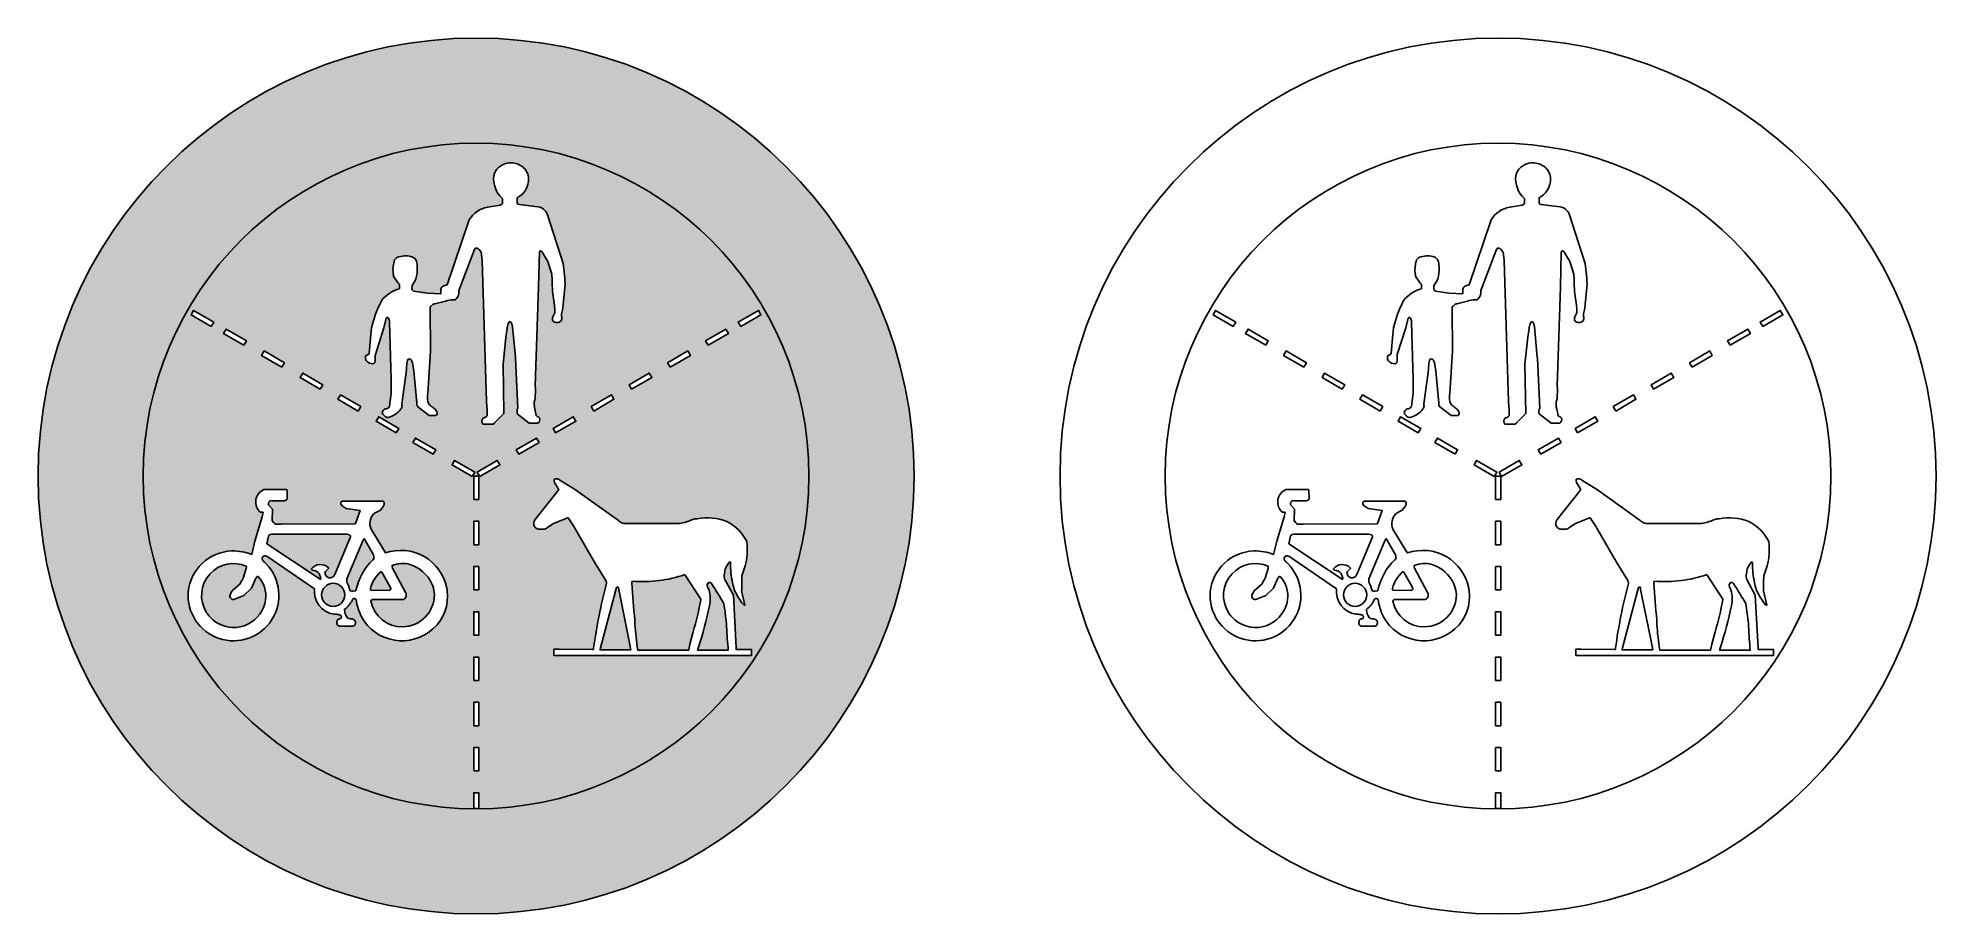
# Model space of a CAD drawing. Extents: x -550 to 750, y 150 to 750.
import ezdxf

# ---------------------------------------------------------------- set-up
doc = ezdxf.new("R2010")
doc.units = 0
doc.header["$MEASUREMENT"] = 0

msp = doc.modelspace()

# ---------------------------------------------------------------- hatches: boundary and pattern name
h = msp.add_hatch(color=1)
edge = h.paths.add_edge_path()
edge.add_arc((-250.0000000000001, 450), 300, 0, 180, ccw=False)
edge.add_arc((-250.0000000000001, 450), 300, -180, 0, ccw=False)
edge = h.paths.add_edge_path(flags=16)
edge.add_arc((-250.0000000000001, 450), 228, 180, 360)
edge.add_arc((-250.0000000000001, 450), 228, 0, 180)
h = msp.add_hatch(color=7)
edge = h.paths.add_edge_path()
edge.add_arc((-250.0000000000001, 450), 228, 180, 360)
edge.add_arc((-250.0000000000001, 450), 228, 0, 180)
edge = h.paths.add_edge_path(flags=16)
edge.add_line((-308.2110000000001, 506.778), (-308.0890000000001, 516.179))
edge.add_line((-308.0890000000001, 516.179), (-309.2050000000001, 555.69))
edge.add_arc((-314.0627258322468, 555.2072576369344), 4.881653454555622, 5.675204062570489, 38.43766299151173)
edge.add_arc((-310.8813230285025, 557.7415850226563), 0.8142444488569072, 37.92110753260348, 160.528767344894)
edge.add_line((-311.6490000000001, 558.013), (-313.1870000000001, 551.504))
edge.add_line((-313.1870000000001, 551.504), (-318.9900000000001, 533.251))
edge.add_arc((-317.3184100435052, 532.4528211529463), 1.852377514044767, 154.4756741737579, 187.7196066920734)
edge.add_line((-319.1540000000001, 532.2040000000001), (-319.1860000000001, 529.37))
edge.add_arc((-321.8696003249522, 528.9452280261539), 2.717009741213295, -24.488470018019825, 8.994406348520613, ccw=False)
edge.add_arc((-320.4095096974994, 527.9603135925986), 1.022323539288444, 270.2527453019079, 352.0546870423198, ccw=False)
edge.add_arc((-320.651332638889, 532.9058958333334), 5.972977519336562, 221.6420819117342, 272.3636158790133, ccw=False)
edge.add_arc((-324.2286528020216, 530.1302520181392), 1.486425825313089, 172.3938297428553, 233.39504744308852, ccw=False)
edge.add_line((-325.7020000000001, 530.327), (-325.7090000000001, 531.3290000000001))
edge.add_arc((-324.1714796980464, 531.4071824227567), 1.539506794446859, 143.1248219871589, 182.9109651057521, ccw=False)
edge.add_arc((-323.9574977492332, 530.9358524619822), 2.008958289713699, 113.51343578574449, 136.0155459476594, ccw=False)
edge.add_line((-324.7590000000001, 532.778), (-323.5330000000001, 533.48))
edge.add_arc((-323.7665704569352, 533.9461290070897), 0.5213745386986582, 296.6147823121974, 369.9258301508171)
edge.add_line((-323.2530000000002, 534.036), (-322.1090000000002, 546.9780000000001))
edge.add_line((-322.1090000000002, 546.9780000000001), (-321.5930000000001, 551.573))
edge.add_arc((-241.6796553547815, 532.5057318694365), 82.15657835102613, 153.0235084530342, 166.5801740963852, ccw=False)
edge.add_line((-314.8970000000001, 569.774), (-314.6440000000001, 570.344))
edge.add_arc((-296.3985796779021, 555.6019121422567), 23.45686503212761, 105.0236121866013, 141.0621911194377, ccw=False)
edge.add_line((-302.4790000000002, 578.257), (-302.3900000000001, 581.122))
edge.add_arc((-277.3066918391299, 603.1571977112569), 33.3874570230702, 216.1157813975315, 221.2986760234226, ccw=False)
edge.add_line((-304.2780000000001, 583.4780000000001), (-306.3020000000001, 586.419))
edge.add_arc((-293.517746160414, 590.2854972371046), 13.35615764804792, 184.9544907782322, 196.8275293303049, ccw=False)
edge.add_arc((-284.5672429728231, 591.2158227475592), 22.35409471685312, 162.273649259185, 185.348811823044, ccw=False)
edge.add_arc((-300.14371495978, 593.6371730881314), 7.204347417226049, 121.14644622068539, 142.5090406899273, ccw=False)
edge.add_arc((-298.0155854086962, 583.2253691814444), 17.58101287648685, 78.8074789759587, 109.45074809020011, ccw=False)
edge.add_arc((-295.797469938154, 595.2713926447043), 5.336016800677161, -0.8202983277712974, 77.06470835748621, ccw=False)
edge.add_arc((-323.1604113352436, 591.9807066751753), 32.85601597008973, -9.012171053921918, 5.614207087989882, ccw=False)
edge.add_arc((-309.2384342594605, 592.2782497056436), 19.31172521978672, 322.6680361226847, 343.62551614665205, ccw=False)
edge.add_line((-293.8830000000002, 580.567), (-293.9010000000001, 578.0840000000001))
edge.add_arc((-291.5321322734391, 578.6670618084954), 2.439568686974849, 193.8276454091891, 238.0527898488908)
edge.add_line((-292.8230000000001, 576.597), (-283.3770000000001, 575.219))
edge.add_line((-283.3770000000001, 575.219), (-274.1300000000001, 574.805))
edge.add_line((-274.1300000000001, 574.805), (-274.0540000000001, 576.0880000000001))
edge.add_line((-274.0540000000001, 576.0880000000001), (-274.0340000000001, 577.72))
edge.add_arc((-271.8636704201642, 577.8859445703637), 2.17666444027186, 109.71639380542189, 184.3723588682525, ccw=False)
edge.add_arc((-268.3259913618384, 573.5438931429335), 7.687412091397903, 103.46488107719898, 123.75996224046901, ccw=False)
edge.add_arc((-270.0264536672545, 582.2017978923399), 1.185185556799937, 265.6669056047342, 284.0364401740065)
edge.add_line((-269.7390000000001, 581.052), (-254.7280000000001, 625.4069999999999))
edge.add_arc((-238.7235913477248, 615.8984129620377), 18.61596958977771, 100.16811827121307, 149.2844797878638, ccw=False)
edge.add_line((-242.0100000000001, 634.222), (-233.5790000000001, 635.555))
edge.add_arc((-233.6222292758838, 637.3040593655822), 1.749593505539095, 271.4158186679394, 348.6254094502879)
edge.add_line((-231.9070000000001, 636.9590000000001), (-231.9260000000001, 640.035))
edge.add_arc((-219.5826648393647, 653.6776513668813), 18.39782213214507, 173.660907904801, 227.862442351254, ccw=False)
edge.add_arc((-226.3190879203902, 652.6778911680087), 11.94005824834775, 102.45385344856379, 165.2939266922155, ccw=False)
edge.add_arc((-226.5677169519863, 650.2296958220002), 14.29781885428991, 97.65783704650528, 99.36376216465737, ccw=False)
edge.add_arc((-226.2551207021408, 651.6326431599813), 12.95856432095181, 59.73498545645259, 99.85478351518361, ccw=False)
edge.add_arc((-224.7440073381143, 653.3569795206805), 10.7165239453628, 12.924986523750079, 62.06716782868591, ccw=False)
edge.add_arc((-230.2078399629001, 653.499135015842), 16.06784382118351, -0.03970597864389447, 8.067174524132326, ccw=False)
edge.add_arc((-227.7435373420224, 652.9370255199879), 13.6146906352447, -56.10501824506781, 2.319342863636791, ccw=False)
edge.add_arc((-198.5467359239145, 603.428525629901), 43.89254292030729, 119.4858155711304, 122.0750850227899)
edge.add_line((-221.8550000000001, 640.621), (-221.9060000000001, 636.774))
edge.add_arc((-220.2783849257617, 638.0966239194029), 2.097251740269823, 219.0978168863216, 267.7424168826236)
edge.add_line((-220.3610000000001, 636.001), (-209.5190000000001, 634.692))
edge.add_line((-209.5190000000001, 634.692), (-207.5600000000001, 634.418))
edge.add_arc((-208.4584274521377, 626.9478991661791), 7.523933702140508, 20.127800810972303, 83.14198872716582, ccw=False)
edge.add_line((-201.3940000000001, 629.5369999999999), (-190.3280000000001, 595.526))
edge.add_line((-190.3280000000001, 595.526), (-189.6390000000001, 589.744))
edge.add_arc((-268.8336255823094, 579.7457163243105), 79.8232697750582, 1.1343747361127043, 7.195496427135197, ccw=False)
edge.add_line((-189.0260000000001, 581.326), (-190.2900000000001, 567.445))
edge.add_line((-190.2900000000001, 567.445), (-190.4930000000002, 565.6709999999999))
edge.add_line((-190.4930000000002, 565.6709999999999), (-190.5960000000001, 565.065))
edge.add_line((-190.5960000000001, 565.065), (-190.9850000000001, 562.851))
edge.add_arc((-182.9195290417637, 560.0244213601912), 8.54642431576966, 160.6867703715821, 185.5423172232248)
edge.add_arc((-195.3653164754433, 558.2700480494503), 4.047365318343306, -28.15924764302872, 13.268823435227773, ccw=False)
edge.add_arc((-194.1888009712809, 558.1957913927935), 3.015102307397631, 291.4747228301844, 322.4924927712619, ccw=False)
edge.add_arc((-194.693283085629, 562.1120826576796), 6.911799312783693, 261.2896642086998, 283.455294925966, ccw=False)
edge.add_arc((-195.9019907820901, 556.8243346374683), 1.552807291960744, 257.7296786199193, 275.9880617087974, ccw=False)
edge.add_arc((-195.5571306467317, 557.2952487179282), 2.09966226053715, 177.6320488888439, 251.2512956577074, ccw=False)
edge.add_arc((-191.2287030219027, 557.3309555135099), 6.426499699704699, 140.7734378194932, 179.5449055422841, ccw=False)
edge.add_arc((-209.6253673808017, 563.4613092365198), 13.57653184826996, 351.2457247822741, 357.2038078704849)
edge.add_line((-196.0650000000001, 562.799), (-196.0470000000001, 563.91))
edge.add_line((-196.0470000000001, 563.91), (-196.3650000000001, 566.986))
edge.add_line((-196.3650000000001, 566.986), (-197.5600000000001, 576.311))
edge.add_arc((-93.72028854223622, 584.3668711931524), 104.1517293966467, 179.9663719185422, 184.436113513333, ccw=False)
edge.add_line((-197.8720000000001, 584.428), (-198.0190000000001, 588.181))
edge.add_line((-198.0190000000001, 588.181), (-200.9160000000001, 596.931))
edge.add_line((-200.9160000000001, 596.931), (-205.0390000000001, 603.747))
edge.add_arc((-205.8384504860732, 603.336085639526), 0.8988724555387706, 27.2029831341824, 158.1929944889773)
edge.add_line((-206.6730000000001, 603.67), (-207.2660000000001, 579.526))
edge.add_line((-207.2660000000001, 579.526), (-209.4420000000001, 511.865))
edge.add_arc((-283.8334926077548, 508.6251534002212), 74.46200896027267, -4.4405176776875805, 2.493730144845415, ccw=False)
edge.add_arc((-215.5328466092572, 504.0210369403591), 6.050291656766936, 341.3576285324682, 348.9364485317917, ccw=False)
edge.add_arc((-197.9951056062135, 498.9887749093294), 12.20469296463111, 165.2942374927212, 194.8346618443937)
edge.add_arc((-179.8880828320407, 500.4047224765408), 30.24768142240783, 188.6337668771858, 197.1489267371349)
edge.add_arc((-207.3245773765413, 492.1200817862821), 1.597640454635049, 203.3836767371061, 242.1876558845366)
edge.add_arc((-191.9733063878772, 519.8572069134063), 33.29922083678478, 241.0925964723291, 243.1077746118233)
edge.add_arc((-207.9328678022155, 488.3390408541396), 2.029388549010732, 51.6245793420328, 63.74080138558293, ccw=False)
edge.add_arc((-209.2613792646332, 488.6145871552945), 2.903449357161006, -56.40864893645818, 26.939651014741287, ccw=False)
edge.add_line((-207.6550000000001, 486.196), (-213.5650000000001, 486.151))
edge.add_line((-213.5650000000001, 486.151), (-221.8110000000001, 492.609))
edge.add_arc((-216.5533974688884, 493.9752831424522), 5.432229192559938, 152.7329047953753, 194.5671367968643, ccw=False)
edge.add_line((-221.3820000000001, 496.464), (-223.0170000000001, 530.5509999999999))
edge.add_line((-223.0170000000001, 530.5509999999999), (-223.1050000000001, 531.521))
edge.add_line((-223.1050000000001, 531.521), (-225.1420000000001, 552.097))
edge.add_line((-225.1420000000001, 552.097), (-225.5130000000001, 554.14))
edge.add_arc((-227.6176488225593, 553.8216179802192), 2.128594319455714, 8.602230604970115, 44.2526008602794)
edge.add_arc((-226.7954407480994, 554.899854077131), 0.8119056639161928, 30.09726868917506, 152.5596840655829)
edge.add_arc((-226.389070106041, 554.2061925218242), 1.552476665314784, 136.5430756793903, 157.950654453419)
edge.add_line((-227.8280000000001, 554.789), (-228.0590000000001, 554.005))
edge.add_line((-228.0590000000001, 554.005), (-228.1740000000001, 553.57))
edge.add_line((-228.1740000000001, 553.57), (-228.6190000000001, 551.701))
edge.add_line((-228.6190000000001, 551.701), (-228.9580000000001, 549.659))
edge.add_line((-228.9580000000001, 549.659), (-229.5640000000001, 545.107))
edge.add_line((-229.5640000000001, 545.107), (-231.5560000000001, 526.595))
edge.add_line((-231.5560000000001, 526.595), (-231.0070000000001, 492.789))
edge.add_line((-231.0070000000001, 492.789), (-237.3320000000001, 486.426))
edge.add_arc((-239.0433377943151, 487.5263713052929), 2.034574662125442, 267.3332492000443, 327.25943007218257, ccw=False)
edge.add_line((-239.1380000000001, 485.494), (-245.2580000000002, 485.526))
edge.add_arc((-242.9319194128882, 487.5133509691299), 3.059446808205779, 138.0131145907147, 220.5098325932306, ccw=False)
edge.add_arc((-250.3803300703574, 503.9945942771955), 15.3339885099816, 289.7210966342001, 294.6414521116897)
edge.add_arc((-245.757913271665, 494.0179901199423), 4.338845070527377, 294.0888710963762, 319.0270864737969)
edge.add_line((-242.4820000000001, 491.173), (-242.4940000000001, 494.971))
edge.add_line((-242.4940000000001, 494.971), (-242.9290000000001, 501.02))
edge.add_line((-242.9290000000001, 501.02), (-245.8520000000001, 597.536))
edge.add_line((-245.8520000000001, 597.536), (-246.0040000000001, 599.573))
edge.add_line((-246.0040000000001, 599.573), (-246.1830000000002, 601.372))
edge.add_arc((-252.6807758954452, 600.8154568415363), 6.52156667332771, 4.895511741809002, 21.42807413708322)
edge.add_arc((-251.5838464332073, 601.171413385051), 5.370866005498354, 22.16836848813793, 29.81728693401676)
edge.add_arc((-251.3296868932295, 601.4297626616008), 5.022844411082238, 28.70194328959456, 60.35152947937519)
edge.add_arc((-249.7567256362983, 604.741515979859), 1.393223677869361, 49.1258262333609, 160.7434132853689)
edge.add_line((-251.0720000000001, 605.201), (-252.6230000000002, 600.996))
edge.add_line((-252.6230000000002, 600.996), (-261.2510000000001, 578.11))
edge.add_line((-261.2510000000001, 578.11), (-261.8190000000001, 577.006))
edge.add_arc((-267.9838782743623, 575.850353226713), 6.272259848117818, -45.24852097282269, 10.617249952813381, ccw=False)
edge.add_arc((-265.1268227129506, 572.6288256539348), 1.987407191143794, 249.7714545702524, 321.66059565693655, ccw=False)
edge.add_arc((-265.9287362080501, 556.7041644699399), 14.06030367843379, 89.53244442005625, 110.7666655199703)
edge.add_line((-270.9140000000001, 569.851), (-277.3720000000001, 568.0840000000001))
edge.add_line((-277.3720000000001, 568.0840000000001), (-278.2080000000001, 567.911))
edge.add_arc((-278.2455781395272, 565.5170612296333), 2.394233688016846, 89.10069045650147, 145.7658564301252)
edge.add_arc((-268.9947281614106, 554.9613745986223), 16.36433613117677, 133.3351770007875, 136.0340501460736)
edge.add_arc((-280.0302439759822, 564.9858792065852), 1.52869398043245, 119.0698946873979, 189.0280359344102)
edge.add_line((-281.5400000000001, 564.746), (-281.2710000000001, 535.46))
edge.add_line((-281.2710000000001, 535.46), (-283.0700000000001, 506.523))
edge.add_arc((-251.5304635558749, 502.8966415024043), 31.74732799879999, 173.4410374798071, 180.8855172477523)
edge.add_arc((-277.4542943135458, 502.6732713865753), 5.82583970522967, 182.6294748918721, 233.8008319347394)
edge.add_arc((-318.9008462046961, 447.2874445512538), 63.35115237130289, 50.04188727328301, 53.13557977219199, ccw=False)
edge.add_arc((-281.482786775903, 492.1114236771973), 4.963160371804496, 35.99006698189811, 48.821394451607716, ccw=False)
edge.add_arc((-279.7920106553076, 492.9541395712071), 3.115537132727948, -17.274135417465914, 41.73228824951133, ccw=False)
edge.add_arc((-277.5426803780285, 492.2992925725445), 0.7743836812770309, 255.084672794085, 339.571257904321, ccw=False)
edge.add_line((-277.7420000000001, 491.551), (-282.2100000000001, 491.525))
edge.add_line((-282.2100000000001, 491.525), (-289.7980000000001, 497.352))
edge.add_arc((-287.1974101436965, 499.6338960887055), 3.459785739082486, 172.4246401957332, 221.2654389806953, ccw=False)
edge.add_line((-290.6270000000001, 500.09), (-292.6320000000001, 521.744))
edge.add_line((-292.6320000000001, 521.744), (-293.3140000000001, 526.491))
edge.add_line((-293.3140000000001, 526.491), (-293.5630000000002, 527.506))
edge.add_arc((-307.3440330702547, 522.8155588792387), 14.55737305940798, 18.79625468777726, 25.58432310446481)
edge.add_arc((-295.7900731982887, 528.6015336411998), 1.653624293076995, 17.61672772339842, 26.48539771473949)
edge.add_arc((-295.603617710047, 528.7335136058787), 1.428306883415879, 25.08225740339248, 114.327005396619)
edge.add_arc((-295.5193031411503, 528.603583684984), 1.581604796022193, 115.1712685657002, 156.7071133257656)
edge.add_arc((-295.2635148900681, 528.1510875679337), 2.020103111740211, 147.7514726455122, 152.1113617107423)
edge.add_arc((-292.9291156449355, 527.494092119951), 4.420356994097815, 158.7527485953113, 181.4790033896484)
edge.add_line((-297.3480000000001, 527.38), (-297.6610000000001, 523.378))
edge.add_line((-297.6610000000001, 523.378), (-297.9540000000001, 520.8380000000001))
edge.add_line((-297.9540000000001, 520.8380000000001), (-300.7690000000001, 499.534))
edge.add_arc((-287.9506295164131, 499.3236819872485), 12.82009576879141, 179.0600011655827, 183.7688452572167)
edge.add_arc((-303.8680821455594, 498.0029526667587), 3.161434432233564, -40.99675974499348, 8.697179605228825, ccw=False)
edge.add_arc((-313.4462346701052, 504.4956577403361), 14.71497659126258, 283.0203218152134, 324.3964952508139, ccw=False)
edge.add_arc((-310.7344111305065, 492.6634513136476), 2.5761175002026, 223.5665430615068, 283.54640134810785, ccw=False)
edge.add_arc((-306.0959067190433, 497.3302296921208), 9.155247784740242, 208.7832573615444, 224.7218119892568, ccw=False)
edge.add_arc((-312.9608904713916, 493.5392677110748), 1.313222877674093, 147.5445736890385, 208.036914290539, ccw=False)
edge.add_arc((-310.1718426266961, 491.8826661027352), 4.556723973061088, 126.38611824170081, 148.7878304429211, ccw=False)
edge.add_arc((-311.3760978944649, 493.8137604385311), 2.29449532924139, 91.89569522958209, 130.7878481075693, ccw=False)
edge.add_arc((-312.7802267490335, 502.1197664885415), 6.157722561351365, 282.4566550991424, 291.914757189307)
edge.add_arc((-311.4593625131555, 498.352183636644), 2.176919121692231, 296.6773582858214, 346.1209682733934)
edge.add_line((-309.3460000000001, 497.83), (-308.2110000000001, 506.778))
h.paths.add_polyline_path([(-68.75000000000011, 552.37), (-70.50400000000013, 555.401), (-56.66200000000003, 563.427), (-54.90700000000004, 560.396)], flags=16)
h.paths.add_polyline_path([(-91.03000000000009, 539.591), (-92.7840000000001, 542.621), (-78.94200000000012, 550.648), (-77.1880000000001, 547.617)], flags=16)
h.paths.add_polyline_path([(-117.0760000000001, 524.604), (-118.8290000000002, 527.635), (-104.9880000000002, 535.661), (-103.2330000000002, 532.631)], flags=16)
h.paths.add_polyline_path([(-143.4460000000001, 509.417), (-145.1990000000002, 512.448), (-131.3580000000002, 520.474), (-129.6030000000002, 517.444)], flags=16)
h.paths.add_polyline_path([(-169.3950000000001, 494.502), (-171.1490000000001, 497.533), (-157.3070000000001, 505.56), (-155.5520000000001, 502.529)], flags=16)
h.paths.add_polyline_path([(-195.5070000000001, 479.494), (-197.2610000000001, 482.525), (-183.4190000000001, 490.551), (-181.6640000000001, 487.52)], flags=16)
h.paths.add_polyline_path([(-220.7140000000001, 464.966), (-222.4680000000001, 467.997), (-208.6260000000001, 476.023), (-206.8710000000001, 472.992)], flags=16)
h.paths.add_polyline_path([(-247.5390000000001, 449.615), (-249.2930000000001, 452.646), (-235.4510000000001, 460.672), (-233.6960000000001, 457.641)], flags=16)
h.paths.add_polyline_path([(-251.6420000000001, 433.95), (-251.6420000000001, 449.95), (-248.1420000000001, 449.95), (-248.1420000000001, 433.95)], flags=16)
h.paths.add_polyline_path([(-251.6420000000001, 402.95), (-251.6420000000001, 418.95), (-248.1420000000001, 418.95), (-248.1420000000001, 402.95)], flags=16)
h.paths.add_polyline_path([(-251.6420000000001, 371.95), (-251.6420000000001, 387.95), (-248.1420000000001, 387.95), (-248.1420000000001, 371.95)], flags=16)
h.paths.add_polyline_path([(-251.6420000000001, 340.95), (-251.6420000000001, 356.95), (-248.1420000000001, 356.95), (-248.1420000000001, 340.95)], flags=16)
h.paths.add_polyline_path([(-251.6420000000001, 309.95), (-251.6420000000001, 325.95), (-248.1420000000001, 325.95), (-248.1420000000001, 309.95)], flags=16)
h.paths.add_polyline_path([(-251.6420000000001, 278.95), (-251.6420000000001, 294.95), (-248.1420000000001, 294.95), (-248.1420000000001, 278.95)], flags=16)
h.paths.add_polyline_path([(-251.6420000000001, 247.95), (-251.6420000000001, 263.95), (-248.1420000000001, 263.95), (-248.1420000000001, 247.95)], flags=16)
edge = h.paths.add_edge_path(flags=16)
edge.add_line((-193.4190000000002, 331.269), (-193.0780000000001, 331.266))
edge.add_line((-193.0780000000001, 331.266), (-170.3260000000001, 331.251))
edge.add_line((-170.3260000000001, 331.251), (-169.647, 331.251))
edge.add_line((-169.647, 331.251), (-169.6050000000001, 331.559))
edge.add_arc((-174.592922928959, 332.3173382879442), 5.045240539775667, 351.3552438140979, 355.8360507331371)
edge.add_arc((208.5565000977039, 279.5808073347413), 381.726971748046, 165.3197155629566, 172.1145618445794, ccw=False)
edge.add_arc((-166.6072467029196, 376.2995132385236), 5.898282281808419, 0.1990083337099643, 5.784653158223369)
edge.add_arc((-168.1441367470657, 375.6874934866877), 7.502780032055121, 9.253794366359761, 21.76065248381856)
edge.add_line((-161.176, 378.469), (-168.796, 391.011))
edge.add_line((-168.796, 391.011), (-182.2980000000001, 414.273))
edge.add_line((-182.2980000000001, 414.273), (-182.8260000000001, 415.062))
edge.add_line((-182.8260000000001, 415.062), (-186.426, 420.741))
edge.add_arc((-187.3087419940287, 420.3694272404679), 0.9577576643640399, 22.82769520096385, 120.9285843032338)
edge.add_line((-187.801, 421.191), (-194.7280000000001, 418.431))
edge.add_arc((-187.0165030647193, 400.115341020123), 19.872859604244, 112.8326989810847, 122.1275296002318)
edge.add_arc((-167.9547987646574, 366.5364593792046), 58.4719573194303, 120.447063902019, 125.5293288725164)
edge.add_arc((-203.2440562852165, 415.3233366997804), 1.777486240924036, 270.7432208763749, 317.47881812872555, ccw=False)
edge.add_line((-203.2210000000001, 413.546), (-206.9040000000001, 413.54))
edge.add_arc((-206.8848754349888, 415.9864604974554), 2.446535246955706, 235.26118955180948, 269.55211435384024, ccw=False)
edge.add_arc((-205.2770466308354, 419.4093352367702), 6.207483856263212, 227.5095381180998, 241.0790616336202, ccw=False)
edge.add_arc((-206.6182580586954, 418.0937961524912), 4.332637330795478, 218.3087357631588, 228.8372605018094, ccw=False)
edge.add_arc((-205.8435112973359, 417.366121383886), 4.610921305195172, 143.0628812102215, 205.1297969494708, ccw=False)
edge.add_line((-209.5290000000001, 420.1369999999999), (-193.7740000000001, 440.039))
edge.add_arc((-198.7605624857817, 444.1909119208308), 6.488773229428046, 320.218556164259, 324.3929629023684)
edge.add_arc((-193.8868849241077, 440.6758433046595), 0.4802063046537901, 326.8142589864719, 371.3075586471415)
edge.add_arc((-194.3671763955899, 440.5398890348365), 0.9786151397846033, 13.59983936540656, 36.64641624537885)
edge.add_arc((-207.34754393779, 430.8031595065091), 17.20493965102193, 36.8610594190181, 38.38313380086337)
edge.add_line((-193.8610000000001, 441.486), (-196.2300000000001, 445.63))
edge.add_arc((-194.0131007813694, 446.9395680660801), 2.574803034265382, 173.0528539460512, 210.5712220740891, ccw=False)
edge.add_arc((-195.7499791593744, 447.3058256422716), 0.8208538167235968, 80.74766546757411, 183.8296930679809, ccw=False)
edge.add_arc((-195.1033784344658, 445.2408069315818), 2.920885231636641, 87.53983384295941, 100.14773278546681, ccw=False)
edge.add_arc((-195.4805943441082, 443.8637989891571), 4.324506075643239, 48.58680161018168, 83.32599891611721, ccw=False)
edge.add_line((-192.6200000000001, 447.107), (-181.8100000000001, 440.525))
edge.add_line((-181.8100000000001, 440.525), (-152.5610000000001, 419.416))
edge.add_arc((-116.5975112541824, 468.3321966583931), 60.71381077064059, 233.6764455321814, 235.6809491430119)
edge.add_arc((-147.5011034957589, 424.7520938892278), 7.359046741020838, 243.1226240747574, 253.890883181182)
edge.add_arc((-148.1596637864201, 421.6159745382466), 4.1701048844573, 250.6263715436893, 277.1170675683442)
edge.add_line((-147.6430000000001, 417.478), (-112.7400000000001, 417.533))
edge.add_arc((-111.9180652843911, 436.0202713124478), 18.50553369283841, 267.4543350829502, 294.2075385086906)
edge.add_arc((-97.37221391377989, 405.3576693960848), 15.44080818544266, 94.67985518414429, 116.78284224293839, ccw=False)
edge.add_line((-98.63200000000006, 420.747), (-98.55200000000013, 420.754))
edge.add_arc((-91.85521944410489, 383.5267980219417), 37.82474635643926, 68.9820818047753, 100.19783784127111, ccw=False)
edge.add_arc((-91.7075405515214, 391.7180104892349), 30.25538548192311, 26.51291437318548, 63.67200546179072, ccw=False)
edge.add_arc((-108.835489389941, 399.6010503381909), 44.55770670925849, -21.837053108679015, 7.249757613308816, ccw=False)
edge.add_line((-67.47500000000014, 383.027), (-68.01300000000015, 381.788))
edge.add_arc((-63.60331894674628, 380.817105191909), 4.51529885166024, 167.5831012038011, 169.4993941044688)
edge.add_line((-68.04300000000012, 381.64), (-68.08400000000017, 376.847))
edge.add_line((-68.08400000000017, 376.847), (-68.07900000000018, 371.473))
edge.add_line((-68.07900000000018, 371.473), (-68.10200000000009, 371.371))
edge.add_line((-68.10200000000009, 371.371), (-65.8950000000001, 361.514))
edge.add_line((-65.8950000000001, 361.514), (-66.28800000000012, 361.514))
edge.add_line((-66.28800000000012, 361.514), (-66.47500000000014, 361.525))
edge.add_line((-66.47500000000014, 361.525), (-67.89100000000008, 363.221))
edge.add_arc((-34.98638661266397, 388.4249262532315), 41.44817825608736, 202.8211615185842, 217.4510090713491, ccw=False)
edge.add_arc((0.6788407275702042, 392.6649141355697), 76.61163095509062, 191.8612338499663, 195.3776811501423, ccw=False)
edge.add_arc((-12.05412763983654, 390.5906403421249), 63.72688799532516, 180.0401353885214, 192.3891617611134, ccw=False)
edge.add_line((-75.78100000000006, 390.546), (-75.77300000000014, 390.714))
edge.add_arc((-76.05533409638579, 390.7206638100857), 0.2824127269560663, 358.6479234263132, 401.555244530015)
edge.add_arc((-76.25781789251045, 390.5188963926535), 0.5680201276466819, 43.236966764045, 135.3622282114853)
edge.add_arc((-70.54543487742377, 385.2974850057465), 8.3067778169002, 137.4200801533663, 140.260430287899)
edge.add_arc((-54.88449295228658, 375.6510154941102), 26.64297371808374, 145.8483174585093, 156.6965437852119)
edge.add_arc((-71.96795648486547, 383.9385313360139), 7.721868549107938, 163.0402430539255, 176.2170265710869)
edge.add_arc((-69.38926714312734, 381.7137162358194), 10.64102763714983, 165.1104378616722, 189.988634271226)
edge.add_arc((-78.40850480385997, 379.9283935610521), 1.461743342781171, 182.3679132173773, 217.5761543906108)
edge.add_line((-79.56700000000012, 379.037), (-73.7840000000001, 368.446))
edge.add_line((-73.7840000000001, 368.446), (-71.94500000000016, 332.198))
edge.add_line((-71.94500000000016, 332.198), (-71.89400000000012, 331.188))
edge.add_line((-71.89400000000012, 331.188), (-71.74000000000012, 331.19))
edge.add_line((-71.74000000000012, 331.19), (-71.53300000000013, 331.191))
edge.add_line((-71.53300000000013, 331.191), (-61.43400000000008, 331.165))
edge.add_line((-61.43400000000008, 331.165), (-61.43400000000008, 327.203))
edge.add_line((-61.43400000000008, 327.203), (-61.43400000000008, 326.965))
edge.add_line((-61.43400000000008, 326.965), (-62.03400000000011, 326.966))
edge.add_line((-62.03400000000011, 326.966), (-196.0730000000001, 326.995))
edge.add_line((-196.0730000000001, 326.995), (-196.2750000000001, 326.996))
edge.add_line((-196.2750000000001, 326.996), (-196.6960000000001, 326.996))
edge.add_line((-196.6960000000001, 326.996), (-196.6960000000001, 331.27))
edge.add_line((-196.6960000000001, 331.27), (-195.9990000000001, 331.27))
edge.add_line((-195.9990000000001, 331.27), (-193.4190000000002, 331.269))
edge = h.paths.add_edge_path(flags=0)
edge.add_line((-154.3400000000001, 372.111), (-153.8130000000001, 373.713))
edge.add_arc((-152.7133789897984, 369.3662343886006), 4.483696872729176, 88.83221522116048, 104.19653398214959, ccw=False)
edge.add_line((-152.6220000000001, 373.849), (-152.4720000000001, 373.153))
edge.add_line((-152.4720000000001, 373.153), (-152.3190000000001, 372.261))
edge.add_line((-152.3190000000001, 372.261), (-145.6730000000001, 339.037))
edge.add_line((-145.6730000000001, 339.037), (-144.2900000000001, 332.128))
edge.add_line((-144.2900000000001, 332.128), (-144.0390000000001, 330.874))
edge.add_line((-144.0390000000001, 330.874), (-144.2160000000001, 330.873))
edge.add_line((-144.2160000000001, 330.873), (-165.1090000000002, 330.847))
edge.add_line((-165.1090000000002, 330.847), (-164.9960000000001, 331.372))
edge.add_line((-164.9960000000001, 331.372), (-164.7940000000001, 332.337))
edge.add_line((-164.7940000000001, 332.337), (-154.3400000000001, 372.111))
edge = h.paths.add_edge_path(flags=0)
edge.add_arc((-109.3449306326541, 379.9434169605976), 3.384974967014875, 39.81823863002057, 46.87528287151707, ccw=False)
edge.add_line((-106.7450000000001, 382.111), (-96.09500000000014, 365.523))
edge.add_arc((-96.50082421537455, 365.0124159228344), 0.6522188234322281, 36.56881945056563, 51.52149804171211, ccw=False)
edge.add_arc((-297.8267819308124, 402.6012425687433), 205.2490986891047, 343.2056199560327, 349.5577510627627, ccw=False)
edge.add_line((-101.3320000000001, 343.297), (-103.5690000000001, 334.687))
edge.add_line((-103.5690000000001, 334.687), (-104.3720000000001, 330.794))
edge.add_line((-104.3720000000001, 330.794), (-104.7270000000001, 330.793))
edge.add_line((-104.7270000000001, 330.793), (-114.1810000000002, 330.785))
edge.add_line((-114.1810000000002, 330.785), (-139.2320000000001, 330.767))
edge.add_arc((44.23357371329612, 360.3902924444875), 185.8417504039406, 183.6751285809275, 189.1721084754213, ccw=False)
edge.add_line((-141.2260000000001, 348.478), (-141.2270000000001, 351.302))
edge.add_arc((347.3323663688598, 403.4818892661864), 491.3379644507163, 183.1356094242118, 186.0962843366543, ccw=False)
edge.add_arc((-142.3021202702779, 376.9937355270297), 1.042655269074134, 118.9617078627866, 201.8311874056131, ccw=False)
edge.add_arc((-135.8111925412671, 466.6016770976867), 88.97114396149328, 265.4901734209744, 288.8733802326875)
edge = h.paths.add_edge_path(flags=0)
edge.add_arc((-110.4086530241926, 365.7526143698252), 20.82017671725732, 346.8189124479609, 376.5979994546643)
edge.add_arc((-93.60619441260496, 371.1168489537464), 3.203715027893923, 10.48763835345193, 30.64837017324536)
edge.add_arc((-78.67609224216532, 380.026474861681), 14.18277534578285, 204.6153647100246, 210.8672123953925, ccw=False)
edge.add_arc((-89.32613282381094, 375.0143548624384), 2.415905675739746, 126.4360473955029, 201.7531418694311, ccw=False)
edge.add_arc((-90.14506212219129, 376.0596665971654), 1.089211812260604, 65.6517501389095, 124.4362921824522, ccw=False)
edge.add_arc((-91.06271018261711, 374.1652180827263), 3.193964082635723, 42.18378951984221, 64.66538043095869, ccw=False)
edge.add_arc((-481.1201657676162, 126.220195457899), 465.3403444945599, 30.52125550276702, 32.509142306410695, ccw=False)
edge.add_arc((-278.5415259602939, 330.1897021317091), 200.9073118645406, 5.388326902125073, 9.26818682845851, ccw=False)
edge.add_arc((346.6511850449302, 368.5741885931606), 425.6209545678041, 182.628400109217, 184.8481135831572)
edge.add_line((-77.44700000000012, 332.603), (-77.27700000000004, 330.759))
edge.add_line((-77.27700000000004, 330.759), (-81.04200000000003, 330.756))
edge.add_line((-81.04200000000003, 330.756), (-92.47800000000018, 330.746))
edge.add_line((-92.47800000000018, 330.746), (-98.22800000000018, 330.74))
edge.add_line((-98.22800000000018, 330.74), (-97.58000000000015, 332.798))
edge.add_arc((-392.6471404280037, 425.743058857931), 309.3596633798004, 342.5157652927464, 347.9207343997212)
edge = h.paths.add_edge_path(flags=16)
edge.add_line((-360.6440000000001, 372.785), (-393.3410000000001, 394.978))
edge.add_arc((-394.5247758006285, 393.307016784591), 2.047806155946372, 54.68507208851716, 154.3641499290591)
edge.add_arc((-394.1044163477617, 393.4940841904142), 2.371894761890401, 162.8625132113918, 215.2250543503776)
edge.add_arc((-392.2932346912439, 394.0879493969607), 4.231133036949878, 207.6257081339947, 234.3212609141207)
edge.add_arc((-413.2341254866452, 369.1558012883643), 28.34254633758304, 46.721420647072875, 49.32400392960511, ccw=False)
edge.add_arc((-416.1749276170819, 368.1882424509937), 31.09814032470053, -184.59763435822344, 43.997884605677484, ccw=False)
edge.add_arc((-416.2478368591678, 367.5730318506008), 31.08094563080043, 91.89385585512201, 174.2610637323909, ccw=False)
edge.add_arc((-416.4153212632852, 363.9245152254825), 34.72312841250717, 68.50664665975341, 91.41867968153298, ccw=False)
edge.add_line((-403.6930000000001, 396.233), (-401.4940000000001, 405.3869999999999))
edge.add_line((-401.4940000000001, 405.3869999999999), (-396.5860000000001, 422.019))
edge.add_line((-396.5860000000001, 422.019), (-395.8970000000001, 425.219))
edge.add_line((-395.8970000000001, 425.219), (-397.6120000000001, 425.208))
edge.add_arc((-391.8153708679475, 432.2707788738391), 9.136944495579973, 112.99005776186371, 230.6232728497324, ccw=False)
edge.add_line((-395.3840000000001, 440.682), (-395.1770000000001, 440.729))
edge.add_line((-395.1770000000001, 440.729), (-380.0080000000001, 440.723))
edge.add_arc((-380.0548676142411, 440.1084360620616), 0.6163484461560484, 24.49677206525638, 85.63897482867111, ccw=False)
edge.add_line((-379.4940000000001, 440.364), (-379.4830000000001, 434.37))
edge.add_arc((-381.2032976490441, 434.9173227234354), 1.805266231029416, 282.2259826808362, 342.35122800373733, ccw=False)
edge.add_arc((-382.1684460392412, 439.6696496743445), 6.654497261762206, 279.21323294432517, 281.68240215462805, ccw=False)
edge.add_line((-381.1030000000001, 433.101), (-389.6790000000001, 433.101))
edge.add_line((-389.6790000000001, 433.101), (-389.9500000000001, 433.104))
edge.add_arc((-389.3193382748859, 425.8025082324605), 7.32867765991739, 94.93663434314246, 103.7881412772892)
edge.add_arc((-390.6698522988792, 431.4330236994169), 1.538840966311743, 104.917771075339, 113.5217757764995)
edge.add_arc((-390.1692610003473, 431.1125265927191), 2.059282204426547, 122.7738187793207, 228.9731443681631)
edge.add_line((-391.5210000000001, 429.559), (-389.4860000000001, 427.301))
edge.add_line((-389.4860000000001, 427.301), (-389.5890000000001, 419.627))
edge.add_arc((-385.2858050489533, 421.0237371183944), 4.524197317161974, 197.9824671416291, 242.7402698682954)
edge.add_line((-387.3580000000001, 417.002), (-385.1890000000001, 416.997))
edge.add_arc((-384.7236372531397, 403.3619514365527), 13.64298764251188, 87.60282368662013, 91.95474006006032, ccw=False)
edge.add_line((-384.1530000000001, 416.9930000000001), (-383.5720000000001, 416.9930000000001))
edge.add_line((-383.5720000000001, 416.9930000000001), (-332.9660000000001, 417.134))
edge.add_arc((-333.4720909762037, 418.5824679728642), 1.534336190216482, 289.2592830692606, 309.4097129852777)
edge.add_line((-332.4980000000002, 417.397), (-329.4630000000001, 426.478))
edge.add_line((-329.4630000000001, 426.478), (-339.0070000000001, 427.73))
edge.add_line((-339.0070000000001, 427.73), (-341.7590000000001, 429.468))
edge.add_line((-341.7590000000001, 429.468), (-342.5760000000001, 430.793))
edge.add_arc((-340.0925710872927, 431.3664396023952), 2.548774635401513, 174.358356630099, 193.0020778072225, ccw=False)
edge.add_arc((-341.4084608694653, 431.5139911541718), 1.224878194550583, 137.5321500790945, 175.1758867349398, ccw=False)
edge.add_arc((-341.1710450346595, 431.1329138686909), 1.661701036166502, 99.87410703482789, 133.3630401821865, ccw=False)
edge.add_arc((-340.2867051726062, 425.2667391382716), 7.593824724900828, 84.53130945167692, 98.8576268070932, ccw=False)
edge.add_line((-339.5630000000002, 432.826), (-313.7910000000001, 432.797))
edge.add_arc((-315.3907745822756, 430.922018105786), 2.464718202497949, -43.73820007319182, 49.52848137181883, ccw=False)
edge.add_line((-313.6100000000001, 429.218), (-315.5790000000001, 426.667))
edge.add_line((-315.5790000000001, 426.667), (-319.1350000000001, 424.802))
edge.add_line((-319.1350000000001, 424.802), (-320.2570000000001, 423.787))
edge.add_arc((-313.1739106012181, 417.3601177137807), 9.56425487699154, 137.7807883797839, 203.0590116262293)
edge.add_line((-321.9740000000001, 413.614), (-312.8320000000001, 398.609))
edge.add_line((-312.8320000000001, 398.609), (-312.1280000000002, 397.287))
edge.add_arc((-301.5511584956636, 366.9145551337372), 32.16138963667506, 11.197454237367083, 109.20006251672541, ccw=False)
edge.add_arc((-314.7791424839656, 367.7379982152875), 45.10421923038665, 4.752552209584792, 6.9042526128080794, ccw=False)
edge.add_arc((-298.9373316965871, 367.3487276589244), 29.39834828570929, -48.63154719529791, 8.068521295531923, ccw=False)
edge.add_arc((-300.7319453834968, 368.7171568957457), 31.61447407619968, 208.7168273319478, 312.17028829071, ccw=False)
edge.add_arc((-291.5845816959127, 371.6650809567154), 41.09305243250464, 188.8626860122698, 206.1926310949979, ccw=False)
edge.add_arc((-333.4738557882391, 364.5297027657617), 1.517528207555857, 32.00577914934865, 173.9744746085454)
edge.add_arc((-349.1814746178593, 371.5982507098224), 15.79032700247756, 306.211772835474, 334.051554975323, ccw=False)
edge.add_arc((-336.7780360579554, 356.1567809723856), 4.092919188063875, 138.7021328293533, 142.3125912301604)
edge.add_arc((-339.276360048556, 358.1277450733548), 0.9114709730759029, 144.3484380070714, 183.6323331690744)
edge.add_arc((-330.025335544834, 358.9697750639417), 10.20042633109843, 185.0606124287158, 215.0003488873006)
edge.add_arc((-336.8024569072743, 354.300933578196), 1.971995253254723, 216.8240204314806, 260.6746460953415)
edge.add_arc((-333.8432358241555, 371.3404364438982), 19.26647584500336, 260.2017293358587, 265.911149523972)
edge.add_arc((-335.4041989589457, 348.7999780580977), 3.328290593772504, 55.62451948725709, 86.77571019543251, ccw=False)
edge.add_arc((-335.2484480691121, 349.5536604647388), 2.635085529875848, -7.515632387468827, 49.15319632203318, ccw=False)
edge.add_arc((-336.6365198325246, 349.450834555393), 4.007822710974686, 340.697099791827, 356.5406350292909, ccw=False)
edge.add_arc((-334.1664449287167, 348.7075916560836), 1.435534933514245, 290.27475297650534, 336.1001416524626, ccw=False)
edge.add_arc((-335.4626782931041, 352.584941407119), 5.523300249322395, 282.2792708536438, 288.9502818472955, ccw=False)
edge.add_line((-334.2880000000001, 347.188), (-343.6570000000001, 347.17))
edge.add_arc((-343.2011621622083, 350.5663918917194), 3.426844906980726, 247.7812891929912, 262.3558764507345, ccw=False)
edge.add_arc((-344.1645732559247, 348.1609739679459), 0.8359166272322385, 203.6984383841671, 246.5668193805476, ccw=False)
edge.add_arc((-339.6587973829959, 349.8270410195012), 5.638594263934747, 170.4348552945217, 200.7971406003925, ccw=False)
edge.add_arc((-343.5490698870384, 350.4488258055088), 1.699412061581733, 130.5554575331605, 169.3120051020803, ccw=False)
edge.add_arc((-343.8834528975311, 350.7072077267492), 1.288566147626876, 94.38615568425791, 126.72593475490149, ccw=False)
edge.add_arc((-344.1013779854554, 354.0794271216555), 2.090837892241887, 273.2731262705191, 293.9087706251711)
edge.add_arc((-343.5733170350477, 353.4680211745977), 1.338662923694314, 283.8000502134846, 441.2207638924957)
edge.add_arc((-344.5622888495, 352.3225383506508), 2.741758777253843, 64.20022833593319, 69.34140988494472)
edge.add_arc((-345.8677676756317, 349.3539075735026), 5.982612463833211, 67.6727888941172, 72.96373275837415)
edge.add_arc((-346.8363962575207, 340.381293066062), 14.94261137275001, 79.50654508432505, 91.12969844287868)
edge.add_line((-347.1310000000001, 355.321), (-347.3800000000001, 355.336))
edge.add_arc((-345.0219809626383, 370.8943364669361), 15.73601243641333, 173.0993077607595, 261.38184864545906, ccw=False)
edge = h.paths.add_edge_path(flags=0)
edge.add_arc((-412.3536140720582, 387.5522709239371), 4.999202658972015, -9.501911481524928, 6.936259182877677, ccw=False)
edge.add_line((-407.4230000000001, 386.727), (-409.4580000000001, 380.034))
edge.add_arc((-416.3444753114587, 382.2893519297266), 7.246389069202062, 337.8053750361226, 341.8661436391909, ccw=False)
edge.add_arc((-443.5548128508298, 399.4406445522387), 39.3206292670985, 325.7908867595662, 329.61507091963, ccw=False)
edge.add_arc((-402.2247411884434, 372.1836394746874), 10.20696423539138, 149.6956756441912, 157.0964273367383)
edge.add_line((-411.6270000000001, 376.156), (-416.9660000000001, 371.306))
edge.add_line((-416.9660000000001, 371.306), (-418.2120000000001, 369.187))
edge.add_arc((-416.2570215929608, 367.770663804238), 2.414114494264004, 144.0775479654063, 278.6486379908349)
edge.add_line((-415.8940000000001, 365.384), (-408.9640000000001, 368.034))
edge.add_line((-408.9640000000001, 368.034), (-404.0070000000001, 372.997))
edge.add_arc((-404.3368142572563, 373.7261102413196), 0.8002369575861357, 294.3396986197478, 310.9821268235985)
edge.add_line((-403.8120000000001, 373.122), (-400.9300000000001, 379.922))
edge.add_arc((-398.5765044407191, 378.7756595179227), 2.617830752436954, 119.4601253920564, 154.0302156730158, ccw=False)
edge.add_arc((-399.4106773664566, 380.1003069803457), 1.05685390279801, 85.56756195088838, 115.40005183838721, ccw=False)
edge.add_arc((-412.9733782995267, 367.9833089435929), 18.96407556628883, -8.58933411769408, 43.9879773586261, ccw=False)
edge.add_arc((-416.0051269586018, 368.2158620990526), 21.9976816910503, 239.8975930510621, 351.99111888406475, ccw=False)
edge.add_arc((-416.3680731036993, 367.9421575707875), 21.57958062863493, 212.4857003592493, 240.3668062666718, ccw=False)
edge.add_arc((-416.3006096503742, 368.1426030627232), 21.74455067621312, 136.8280874852512, 212.8357475953069, ccw=False)
edge.add_arc((-416.1580018637316, 368.1452800157519), 21.84695026695166, 66.34104037798261, 137.0890974897093, ccw=False)
edge = h.paths.add_edge_path(flags=0)
edge.add_line((-393.2280000000001, 403.437), (-392.2280000000001, 408.852))
edge.add_arc((-390.461900945881, 408.1294601236394), 1.908184933881332, 130.8893743120036, 157.7497310725321, ccw=False)
edge.add_arc((-390.0981153584539, 407.3408349832025), 2.753088120477905, 92.14167815665348, 125.86275230890709, ccw=False)
edge.add_arc((-389.2673319205056, 382.5777100562091), 27.53012690115432, 90.44677235374769, 91.94352539128022, ccw=False)
edge.add_line((-389.4820000000001, 410.107), (-338.3970000000001, 410.039))
edge.add_arc((-339.6312750273394, 401.0500718283691), 9.073271985224075, 70.86432381934952, 82.1815748058853, ccw=False)
edge.add_arc((-336.9419740407454, 408.8010134655619), 0.8690391784191153, -2.837038261631392, 70.85751330610628, ccw=False)
edge.add_arc((-339.4410476690002, 408.8537854446319), 3.368409840966796, 352.42931394863723, 358.37049471884677, ccw=False)
edge.add_line((-336.1020000000001, 408.41), (-346.7420000000001, 382.551))
edge.add_arc((-357.1427859841135, 389.0388785528446), 12.25842229668206, 324.4116720140166, 328.0446076646599, ccw=False)
edge.add_arc((-350.0384656187891, 383.4290301273194), 3.244661940819291, 217.0518415671365, 331.98492704821547, ccw=False)
edge.add_line((-352.6280000000002, 381.474), (-353.4540000000001, 382.925))
edge.add_arc((-351.5217246886914, 383.4828992450045), 2.011203482064804, 128.2192227124957, 196.104834655783, ccw=False)
edge.add_line((-352.7660000000001, 385.063), (-351.1710000000001, 386.654))
edge.add_arc((-352.628567323542, 386.8568678769058), 1.471617436067343, 352.0763331530782, 372.1658596402503)
edge.add_arc((-356.6137155939107, 381.4694526168942), 7.866303898678543, 46.4104725676037, 141.1393056727453)
edge.add_arc((-361.7228978333875, 386.4108042703766), 1.016118744315611, 180.3272865559726, 211.0963830066969)
edge.add_arc((-361.2480092733998, 386.8372238532492), 1.647369683353236, 215.2692681500952, 236.4688602298928)
edge.add_arc((-362.3429367495401, 379.157904421647), 6.308806784539657, 38.69488532441619, 88.32018736076719, ccw=False)
edge.add_line((-357.4190000000002, 383.102), (-356.3870000000001, 380.122))
edge.add_arc((-356.7383642205505, 379.7384819691532), 0.5201373813403953, -105.80144758256648, 47.50530389112947, ccw=False)
edge.add_line((-356.8800000000001, 379.2380000000001), (-393.2280000000001, 403.437))
edge = h.paths.add_edge_path(flags=0)
edge.add_arc((-347.8780000000001, 368.573), 7.908999999999992, 0, 180, ccw=False)
edge.add_arc((-347.8780000000001, 368.573), 7.908999999999992, -180, 0, ccw=False)
edge = h.paths.add_edge_path(flags=0)
edge.add_line((-326.6860000000001, 407.071), (-320.3150000000001, 395.914))
edge.add_arc((-325.3554956755481, 393.8197637109474), 5.458243516883664, 16.60963516067619, 22.56201544151412, ccw=False)
edge.add_arc((-321.5762318721848, 394.8372807460461), 1.549392827999692, -13.712386640455293, 20.504360556282393, ccw=False)
edge.add_arc((-344.8026340292067, 393.786), 24.74109087640659, -1.5842190393224769, 1.5842190393224769, ccw=False)
edge.add_arc((-297.2672304935302, 366.6659037261278), 34.91244892449748, 130.781046244486, 132.0193953773884)
edge.add_arc((-294.1759425018915, 364.233121069579), 38.79481401482614, 133.0061755447499, 168.9691863438581)
edge.add_line((-332.2540000000001, 371.656), (-332.4250000000001, 371.324))
edge.add_arc((-333.04608520985, 372.7367809818797), 1.543274745680535, 284.9867905651919, 293.73119778621395, ccw=False)
edge.add_line((-332.6470000000001, 371.246), (-334.2800000000001, 371.199))
edge.add_arc((-334.4719258744139, 409.9088545304812), 38.71033031778838, 267.5125140469938, 270.28407372259346, ccw=False)
edge.add_arc((-384.3238623048797, 355.7689044733619), 50.59375879255638, 17.79978710060056, 25.19664673932414)
edge.add_line((-338.5440000000002, 377.308), (-338.5440000000002, 379.525))
edge.add_line((-338.5440000000002, 379.525), (-327.6580000000001, 405.568))
edge.add_line((-327.6580000000001, 405.568), (-326.6860000000001, 407.071))
edge = h.paths.add_edge_path(flags=0)
edge.add_arc((-315.3561926707585, 383.2990593134829), 1.243118479191816, 47.665194834910324, 71.22053385122928, ccw=False)
edge.add_line((-314.5190000000001, 384.218), (-308.5480000000001, 373.598))
edge.add_arc((-309.7964031611386, 373.0355151868944), 1.369269738844452, -84.74526161748668, 24.254585635618582, ccw=False)
edge.add_line((-309.6710000000001, 371.672), (-321.5760000000001, 371.729))
edge.add_arc((-321.5505751139852, 372.5945801945728), 0.8659535195756799, 152.9788243100221, 268.31752166051973, ccw=False)
edge.add_arc((-301.7987904709175, 367.9342124485356), 21.13629338341902, 128.4984674132244, 166.1662936401498, ccw=False)
edge = h.paths.add_edge_path(flags=0)
edge.add_line((-320.9400000000001, 365.445), (-300.0300000000001, 365.434))
edge.add_arc((-300.9824288328966, 368.4967465614938), 3.207419084197551, 287.2742379683195, 393.0504481721326)
edge.add_line((-298.2940000000002, 370.246), (-307.1440000000001, 386.801))
edge.add_arc((-302.7927394826821, 388.651281598201), 4.728320006324883, 179.7125892457939, 203.0365982234441, ccw=False)
edge.add_arc((-300.3219879704332, 371.68903591546), 18.4485433051808, 74.23932825007779, 112.96826152497539, ccw=False)
edge.add_arc((-302.6958077973347, 365.9533352709643), 24.62410842275382, 24.467308170846593, 72.54831109889881, ccw=False)
edge.add_arc((-300.4094603684024, 367.639689894654), 21.85254745539848, 6.583215084422704, 22.925506303360976, ccw=False)
edge.add_arc((-265.2198827313462, 373.0427941049289), 13.78904396561848, 192.1312554629969, 193.815599587613)
edge.add_arc((-282.5645096245866, 368.9201386700875), 4.040645517467626, -0.46990690279591263, 11.851651385287425, ccw=False)
edge.add_arc((-300.6921917048483, 368.8185626967611), 22.16829734389569, -89.10003302416271, 0.1768820944868139, ccw=False)
edge.add_arc((-300.5809268208806, 368.6586694289417), 22.00694484326054, 191.5270755771883, 270.61685841617833, ccw=False)
edge.add_arc((-320.086749741688, 363.3731678116488), 2.240652721864228, 112.38351360134271, 156.6567805374289, ccw=False)
h.paths.add_polyline_path([(-431.3870000000001, 552.37), (-445.2290000000002, 560.396), (-443.4750000000001, 563.427), (-429.6330000000001, 555.401)], flags=16)
h.paths.add_polyline_path([(-409.1060000000001, 539.591), (-422.9490000000001, 547.617), (-421.1940000000001, 550.648), (-407.3520000000001, 542.621)], flags=16)
h.paths.add_polyline_path([(-383.0610000000001, 524.604), (-396.9030000000001, 532.631), (-395.1490000000001, 535.661), (-381.3070000000001, 527.635)], flags=16)
h.paths.add_polyline_path([(-356.6910000000001, 509.417), (-370.5340000000001, 517.444), (-368.7790000000001, 520.474), (-354.9370000000001, 512.448)], flags=16)
h.paths.add_polyline_path([(-330.7420000000001, 494.502), (-344.5840000000001, 502.529), (-342.8300000000001, 505.56), (-328.9880000000002, 497.533)], flags=16)
h.paths.add_polyline_path([(-304.6290000000001, 479.494), (-318.4720000000001, 487.52), (-316.7170000000001, 490.551), (-302.8760000000001, 482.525)], flags=16)
h.paths.add_polyline_path([(-279.4230000000001, 464.966), (-293.2650000000001, 472.992), (-291.5100000000001, 476.023), (-277.6690000000002, 467.997)], flags=16)
h.paths.add_polyline_path([(-252.5970000000001, 449.615), (-266.4400000000001, 457.641), (-264.6850000000001, 460.672), (-250.8440000000001, 452.646)], flags=16)
h.paths.add_polyline_path([(-251.6400000000001, 222.137), (-251.6400000000001, 232.951), (-248.1400000000001, 232.951), (-248.1400000000001, 222.137)], flags=16)

# ---------------------------------------------------------------- linework, layer by layer
at = {"color": 1}
msp.add_lwpolyline([(-550.0000000000001, 450, -1), (49.99999999999989, 450, -1)], format="xyb", close=True, dxfattribs=at)
for points in [[(150, 450, -1), (750, 450, -1)], [(-478.0000000000001, 450, 1), (-22.00000000000011, 450, 1)], [(222, 450, 1), (678, 450, 1)], [(-308.2110000000001, 506.778), (-308.0890000000001, 516.179), (-309.2050000000001, 555.69, 0.143935), (-310.2390000000001, 558.242, 0.592622), (-311.6490000000001, 558.013), (-313.1870000000001, 551.504), (-318.9900000000001, 533.251, 0.14608), (-319.1540000000001, 532.2040000000001), (-319.1860000000001, 529.37, -0.147145), (-319.3970000000001, 527.819, -0.3729), (-320.4050000000001, 526.938, -0.225), (-325.1150000000001, 528.937, -0.272637), (-325.7020000000001, 530.327), (-325.7090000000001, 531.3290000000001, -0.175365), (-325.4030000000001, 532.331, -0.0985007), (-324.7590000000001, 532.778), (-323.5330000000001, 533.48, 0.331256), (-323.2530000000002, 534.036), (-322.1090000000002, 546.9780000000001), (-321.5930000000001, 551.573, -0.0592212), (-314.8970000000001, 569.774), (-314.6440000000001, 570.344, -0.158557), (-302.4790000000002, 578.257), (-302.3900000000001, 581.122, -0.0226185), (-304.2780000000001, 583.4780000000001), (-306.3020000000001, 586.419, -0.0518523), (-306.8240000000001, 589.132, -0.101026), (-305.8600000000001, 598.0219999999999, -0.09348279999999999), (-303.8700000000001, 599.803, -0.134509), (-294.6030000000001, 600.472, -0.353554), (-290.4620000000001, 595.195, -0.0639064), (-290.7100000000001, 586.8340000000001, -0.0917), (-293.8830000000002, 580.567), (-293.9010000000001, 578.0840000000001, 0.1954), (-292.8230000000001, 576.597), (-283.3770000000001, 575.219), (-274.1300000000001, 574.805), (-274.0540000000001, 576.0880000000001), (-274.0340000000001, 577.72, -0.337781), (-272.5980000000001, 579.935, -0.0887862), (-270.1160000000001, 581.02, 0.0803243), (-269.7390000000001, 581.052), (-254.7280000000001, 625.4069999999999, -0.217653), (-242.0100000000001, 634.222), (-233.5790000000001, 635.555, 0.350242), (-231.9070000000001, 636.9590000000001), (-231.9260000000001, 640.035, -0.241009), (-237.8680000000002, 655.709, -0.281276), (-228.8940000000001, 664.337, -0.00744364), (-228.4730000000001, 664.4, -0.176866), (-219.7240000000001, 662.825, -0.217771), (-214.2990000000001, 655.7539999999999, -0.03538769999999999), (-214.1400000000001, 653.488, -0.260594), (-220.1510000000001, 641.636, 0.0112983), (-221.8550000000001, 640.621), (-221.9060000000001, 636.774, 0.215498), (-220.3610000000001, 636.001), (-209.5190000000001, 634.692), (-207.5600000000001, 634.418, -0.282096), (-201.3940000000001, 629.5369999999999), (-190.3280000000001, 595.526), (-189.6390000000001, 589.744, -0.0264528), (-189.0260000000001, 581.326), (-190.2900000000001, 567.445), (-190.4930000000002, 565.6709999999999), (-190.5960000000001, 565.065), (-190.9850000000001, 562.851, 0.10888), (-191.4260000000001, 559.1990000000001, -0.182759), (-191.7970000000001, 556.36, -0.136173), (-193.0850000000001, 555.39, -0.0970185), (-195.7400000000001, 555.28, -0.0798362), (-196.2320000000001, 555.307, -0.332749), (-197.6550000000001, 557.382, -0.170805), (-196.2070000000001, 561.395, 0.0260029), (-196.0650000000001, 562.799), (-196.0470000000001, 563.91), (-196.3650000000001, 566.986), (-197.5600000000001, 576.311, -0.0195054), (-197.8720000000001, 584.428), (-198.0190000000001, 588.181), (-200.9160000000001, 596.931), (-205.0390000000001, 603.747, 0.6431600000000001), (-206.6730000000001, 603.67), (-207.2660000000001, 579.526), (-209.4420000000001, 511.865, -0.0302656), (-209.5950000000001, 502.86, -0.0330809), (-209.8000000000001, 502.087, 0.129613), (-209.7930000000001, 495.864, 0.0371715), (-208.7910000000001, 491.486, 0.170951), (-208.0700000000001, 490.707, 0.0087931), (-207.0350000000001, 490.159, -0.0529163), (-206.6730000000001, 489.93, -0.380605), (-207.6550000000001, 486.196), (-213.5650000000001, 486.151), (-221.8110000000001, 492.609, -0.184591), (-221.3820000000001, 496.464), (-223.0170000000001, 530.5509999999999), (-223.1050000000001, 531.521), (-225.1420000000001, 552.097), (-225.5130000000001, 554.14, 0.156821), (-226.0930000000001, 555.307, 0.591766), (-227.5160000000001, 555.274, 0.0936808), (-227.8280000000001, 554.789), (-228.0590000000001, 554.005), (-228.1740000000001, 553.57), (-228.6190000000001, 551.701), (-228.9580000000001, 549.659), (-229.5640000000001, 545.107), (-231.5560000000001, 526.595), (-231.0070000000001, 492.789), (-237.3320000000001, 486.426, -0.267604), (-239.1380000000001, 485.494), (-245.2580000000002, 485.526, -0.376357), (-245.2060000000001, 489.56, 0.0214724), (-243.9870000000001, 490.057, 0.109245), (-242.4820000000001, 491.173), (-242.4940000000001, 494.971), (-242.9290000000001, 501.02), (-245.8520000000001, 597.536), (-246.0040000000001, 599.573), (-246.1830000000002, 601.372, 0.0722623), (-246.6100000000001, 603.198, 0.0333871), (-246.9240000000001, 603.842, 0.138982), (-248.8450000000001, 605.795, 0.529571), (-251.0720000000001, 605.201), (-252.6230000000002, 600.996), (-261.2510000000001, 578.11), (-261.8190000000001, 577.006, -0.248706), (-263.5680000000002, 571.396, -0.324385), (-265.8140000000001, 570.764, 0.0929178), (-270.9140000000001, 569.851), (-277.3720000000001, 568.0840000000001), (-278.2080000000001, 567.911, 0.252413), (-280.2250000000001, 566.864, 0.0117766), (-280.7730000000001, 566.322, 0.315098), (-281.5400000000001, 564.746), (-281.2710000000001, 535.46), (-283.0700000000001, 506.523, 0.0324941), (-283.2740000000001, 502.406, 0.227063), (-280.8950000000001, 497.972, -0.0134996), (-278.2150000000001, 495.847, -0.05604580000000001), (-277.4670000000001, 495.028, -0.263308), (-276.8170000000001, 492.029, -0.386302), (-277.7420000000001, 491.551), (-282.2100000000001, 491.525), (-289.7980000000001, 497.352, -0.216394), (-290.6270000000001, 500.09), (-292.6320000000001, 521.744), (-293.3140000000001, 526.491), (-293.5630000000002, 527.506, 0.0296272), (-294.2140000000001, 529.102, 0.0387162), (-294.3100000000001, 529.339, 0.410358), (-296.1920000000001, 530.035, 0.183245), (-296.9720000000001, 529.229, 0.0190259), (-297.0490000000001, 529.096, 0.0994883), (-297.3480000000001, 527.38), (-297.6610000000001, 523.378), (-297.9540000000001, 520.8380000000001), (-300.7690000000001, 499.534, 0.0205491), (-300.7430000000002, 498.481, -0.220294), (-301.4820000000001, 495.929, -0.182525), (-310.1310000000001, 490.159, -0.267855), (-312.6010000000001, 490.888, -0.0696574), (-314.1200000000001, 492.922, -0.270253), (-314.0690000000001, 494.244, -0.09805839999999999), (-312.8750000000001, 495.551, -0.171347), (-311.4520000000001, 496.107, 0.04129219999999999), (-310.4820000000001, 496.407, 0.219149), (-309.3460000000001, 497.83)], [(391.789, 506.778), (391.911, 516.179), (390.795, 555.69, 0.143935), (389.761, 558.242, 0.592622), (388.351, 558.013), (386.813, 551.504), (381.01, 533.251, 0.14608), (380.846, 532.2040000000001), (380.814, 529.37, -0.147145), (380.603, 527.819, -0.3729), (379.595, 526.938, -0.225), (374.885, 528.937, -0.272637), (374.298, 530.327), (374.291, 531.3290000000001, -0.175365), (374.597, 532.331, -0.0985007), (375.241, 532.778), (376.467, 533.48, 0.331256), (376.747, 534.036), (377.891, 546.9780000000001), (378.407, 551.573, -0.0592212), (385.103, 569.774), (385.356, 570.344, -0.158557), (397.521, 578.257), (397.61, 581.122, -0.0226185), (395.722, 583.4780000000001), (393.698, 586.419, -0.0518523), (393.176, 589.132, -0.101026), (394.14, 598.0219999999999, -0.09348279999999999), (396.13, 599.803, -0.134509), (405.397, 600.472, -0.353554), (409.538, 595.195, -0.0639064), (409.29, 586.8340000000001, -0.0917), (406.117, 580.567), (406.099, 578.0840000000001, 0.1954), (407.177, 576.597), (416.623, 575.219), (425.87, 574.805), (425.946, 576.0880000000001), (425.966, 577.72, -0.337781), (427.402, 579.935, -0.0887862), (429.884, 581.02, 0.0803243), (430.261, 581.052), (445.272, 625.4069999999999, -0.217653), (457.99, 634.222), (466.421, 635.555, 0.350242), (468.093, 636.9590000000001), (468.074, 640.035, -0.241009), (462.1319999999999, 655.709, -0.281276), (471.106, 664.337, -0.00744364), (471.527, 664.4, -0.176866), (480.276, 662.825, -0.217771), (485.701, 655.7539999999999, -0.03538769999999999), (485.86, 653.488, -0.260594), (479.849, 641.636, 0.0112983), (478.145, 640.621), (478.094, 636.774, 0.215498), (479.639, 636.001), (490.481, 634.692), (492.44, 634.418, -0.282096), (498.606, 629.5369999999999), (509.672, 595.526), (510.361, 589.744, -0.0264528), (510.974, 581.326), (509.71, 567.445), (509.5069999999999, 565.6709999999999), (509.404, 565.065), (509.015, 562.851, 0.10888), (508.574, 559.1990000000001, -0.182759), (508.203, 556.36, -0.136173), (506.915, 555.39, -0.0970185), (504.26, 555.28, -0.0798362), (503.768, 555.307, -0.332749), (502.345, 557.382, -0.170805), (503.793, 561.395, 0.0260029), (503.935, 562.799), (503.953, 563.91), (503.635, 566.986), (502.44, 576.311, -0.0195054), (502.128, 584.428), (501.981, 588.181), (499.084, 596.931), (494.961, 603.747, 0.6431600000000001), (493.327, 603.67), (492.734, 579.526), (490.558, 511.865, -0.0302656), (490.405, 502.86, -0.0330809), (490.2, 502.087, 0.129613), (490.207, 495.864, 0.0371715), (491.209, 491.486, 0.170951), (491.93, 490.707, 0.0087931), (492.965, 490.159, -0.0529163), (493.327, 489.93, -0.380605), (492.345, 486.196), (486.435, 486.151), (478.189, 492.609, -0.184591), (478.6180000000001, 496.464), (476.983, 530.5509999999999), (476.895, 531.521), (474.858, 552.097), (474.487, 554.14, 0.156821), (473.907, 555.307, 0.591766), (472.484, 555.274, 0.0936808), (472.172, 554.789), (471.941, 554.005), (471.826, 553.57), (471.381, 551.701), (471.042, 549.659), (470.436, 545.107), (468.444, 526.595), (468.9930000000001, 492.789), (462.668, 486.426, -0.267604), (460.862, 485.494), (454.742, 485.526, -0.376357), (454.794, 489.56, 0.0214724), (456.013, 490.057, 0.109245), (457.518, 491.173), (457.506, 494.971), (457.071, 501.02), (454.148, 597.536), (453.996, 599.573), (453.817, 601.372, 0.0722623), (453.39, 603.198, 0.0333871), (453.076, 603.842, 0.138982), (451.155, 605.795, 0.529571), (448.9280000000001, 605.201), (447.377, 600.996), (438.749, 578.11), (438.181, 577.006, -0.248706), (436.432, 571.396, -0.324385), (434.186, 570.764, 0.0929178), (429.086, 569.851), (422.628, 568.0840000000001), (421.792, 567.911, 0.252413), (419.775, 566.864, 0.0117766), (419.227, 566.322, 0.315098), (418.46, 564.746), (418.729, 535.46), (416.93, 506.523, 0.0324941), (416.726, 502.406, 0.227063), (419.105, 497.972, -0.0134996), (421.785, 495.847, -0.05604580000000001), (422.533, 495.028, -0.263308), (423.183, 492.029, -0.386302), (422.258, 491.551), (417.79, 491.525), (410.202, 497.352, -0.216394), (409.373, 500.09), (407.3680000000001, 521.744), (406.686, 526.491), (406.437, 527.506, 0.0296272), (405.786, 529.102, 0.0387162), (405.69, 529.339, 0.410358), (403.808, 530.035, 0.183245), (403.028, 529.229, 0.0190259), (402.951, 529.096, 0.0994883), (402.652, 527.38), (402.339, 523.378), (402.046, 520.8380000000001), (399.231, 499.534, 0.0205491), (399.2569999999999, 498.481, -0.220294), (398.518, 495.929, -0.182525), (389.869, 490.159, -0.267855), (387.399, 490.888, -0.0696574), (385.88, 492.922, -0.270253), (385.931, 494.244, -0.09805839999999999), (387.125, 495.551, -0.171347), (388.548, 496.107, 0.04129219999999999), (389.518, 496.407, 0.219149), (390.654, 497.83)], [(-193.4190000000002, 331.269), (-193.0780000000001, 331.266), (-170.3260000000001, 331.251), (-169.647, 331.251), (-169.6050000000001, 331.559, 0.0195537), (-169.5610000000001, 331.951, -0.0296568), (-160.7090000000002, 376.32, 0.0243768), (-160.7390000000001, 376.894, 0.05462569999999999), (-161.176, 378.469), (-168.796, 391.011), (-182.2980000000001, 414.273), (-182.8260000000001, 415.062), (-186.426, 420.741, 0.456258), (-187.801, 421.191), (-194.7280000000001, 418.431, 0.0405786), (-197.5850000000001, 416.945, 0.0221792), (-201.9340000000001, 414.122, -0.206797), (-203.2210000000001, 413.546), (-206.9040000000001, 413.54, -0.150749), (-208.2790000000001, 413.976, -0.0592775), (-209.4700000000001, 414.832, -0.0459717), (-210.0180000000001, 415.408, -0.277639), (-209.5290000000001, 420.1369999999999), (-193.7740000000001, 440.039, 0.0182163), (-193.4850000000001, 440.413, 0.196615), (-193.4160000000001, 440.77, 0.1009), (-193.5820000000001, 441.124, 0.0066414), (-193.8610000000001, 441.486), (-196.2300000000001, 445.63, -0.165183), (-196.5690000000001, 447.251, -0.482784), (-195.6180000000002, 448.116, -0.0550679), (-194.9780000000001, 448.159, -0.15275), (-192.6200000000001, 447.107), (-181.8100000000001, 440.525), (-152.5610000000001, 419.416, 0.00874652), (-150.8280000000001, 418.188, 0.04702), (-149.5430000000001, 417.682, 0.116105), (-147.6430000000001, 417.478), (-112.7400000000001, 417.533, 0.117266), (-104.3300000000002, 419.142, -0.0967426), (-98.63200000000006, 420.747), (-98.55200000000013, 420.754, -0.137053), (-78.2890000000001, 418.835, -0.163573), (-64.63400000000013, 405.224, -0.127601), (-67.47500000000014, 383.027), (-68.01300000000015, 381.788, 0.0083616), (-68.04300000000012, 381.64), (-68.08400000000017, 376.847), (-68.07900000000018, 371.473), (-68.10200000000009, 371.371), (-65.8950000000001, 361.514), (-66.28800000000012, 361.514), (-66.47500000000014, 361.525), (-67.89100000000008, 363.221, -0.0639216), (-73.19000000000017, 372.349, -0.0153446), (-74.29700000000014, 376.918, -0.053935), (-75.78100000000006, 390.546), (-75.77300000000014, 390.714, 0.189437), (-75.84400000000016, 390.908, 0.42512), (-76.66200000000003, 390.918, 0.012394), (-76.9330000000001, 390.608, 0.04736969999999999), (-79.35400000000016, 386.191, 0.057558), (-79.67300000000012, 384.448, 0.10898), (-79.86900000000014, 379.8680000000001, 0.154845), (-79.56700000000012, 379.037), (-73.7840000000001, 368.446), (-71.94500000000016, 332.198), (-71.89400000000012, 331.188), (-71.74000000000012, 331.19), (-71.53300000000013, 331.191), (-61.43400000000008, 331.165), (-61.43400000000008, 327.203), (-61.43400000000008, 326.965), (-62.03400000000011, 326.966), (-196.0730000000001, 326.995), (-196.2750000000001, 326.996), (-196.6960000000001, 326.996), (-196.6960000000001, 331.27), (-195.9990000000001, 331.27)], [(506.581, 331.269), (506.922, 331.266), (529.674, 331.251), (530.3530000000001, 331.251), (530.395, 331.559, 0.0195537), (530.439, 331.951, -0.0296568), (539.2909999999999, 376.32, 0.0243768), (539.261, 376.894, 0.05462569999999999), (538.8240000000001, 378.469), (531.2040000000001, 391.011), (517.702, 414.273), (517.174, 415.062), (513.5740000000001, 420.741, 0.456258), (512.1990000000001, 421.191), (505.272, 418.431, 0.0405786), (502.415, 416.945, 0.0221792), (498.066, 414.122, -0.206797), (496.779, 413.546), (493.096, 413.54, -0.150749), (491.721, 413.976, -0.0592775), (490.53, 414.832, -0.0459717), (489.982, 415.408, -0.277639), (490.471, 420.1369999999999), (506.226, 440.039, 0.0182163), (506.515, 440.413, 0.196615), (506.584, 440.77, 0.1009), (506.418, 441.124, 0.0066414), (506.139, 441.486), (503.77, 445.63, -0.165183), (503.431, 447.251, -0.482784), (504.3819999999999, 448.116, -0.0550679), (505.022, 448.159, -0.15275), (507.38, 447.107), (518.19, 440.525), (547.439, 419.416, 0.00874652), (549.172, 418.188, 0.04702), (550.457, 417.682, 0.116105), (552.357, 417.478), (587.26, 417.533, 0.117266), (595.67, 419.142, -0.0967426), (601.368, 420.747), (601.448, 420.754, -0.137053), (621.711, 418.835, -0.163573), (635.366, 405.224, -0.127601), (632.525, 383.027), (631.987, 381.788, 0.0083616), (631.957, 381.64), (631.9159999999999, 376.847), (631.9209999999999, 371.473), (631.898, 371.371), (634.105, 361.514), (633.712, 361.514), (633.525, 361.525), (632.109, 363.221, -0.0639216), (626.81, 372.349, -0.0153446), (625.703, 376.918, -0.053935), (624.219, 390.546), (624.227, 390.714, 0.189437), (624.156, 390.908, 0.42512), (623.3380000000001, 390.918, 0.012394), (623.067, 390.608, 0.04736969999999999), (620.646, 386.191, 0.057558), (620.327, 384.448, 0.10898), (620.131, 379.8680000000001, 0.154845), (620.433, 379.037), (626.216, 368.446), (628.055, 332.198), (628.106, 331.188), (628.26, 331.19), (628.467, 331.191), (638.566, 331.165), (638.566, 327.203), (638.566, 326.965), (637.966, 326.966), (503.927, 326.995), (503.725, 326.996), (503.304, 326.996), (503.304, 331.27), (504.001, 331.27)], [(-360.6440000000001, 372.785), (-393.3410000000001, 394.978, 0.464604), (-396.3710000000001, 394.193, 0.232535), (-396.0420000000001, 392.126, 0.117011), (-394.7610000000001, 390.651, -0.0113564), (-393.8040000000001, 389.79, -1.54866), (-447.1730000000001, 370.681, -0.375712), (-417.2750000000001, 398.6369999999999, -0.100307), (-403.6930000000001, 396.233), (-401.4940000000001, 405.3869999999999), (-396.5860000000001, 422.019), (-395.8970000000001, 425.219), (-397.6120000000001, 425.208, -0.563662), (-395.3840000000001, 440.682), (-395.1770000000001, 440.729), (-380.0080000000001, 440.723, -0.273298), (-379.4940000000001, 440.364), (-379.4830000000001, 434.37, -0.268535), (-380.8210000000001, 433.153, -0.0107742), (-381.1030000000001, 433.101), (-389.6790000000001, 433.101), (-389.9500000000001, 433.104, 0.0386412), (-391.0660000000001, 432.92, 0.0375597), (-391.2840000000001, 432.844, 0.4996680000000001), (-391.5210000000001, 429.559), (-389.4860000000001, 427.301), (-389.5890000000001, 419.627, 0.197814), (-387.3580000000001, 417.002), (-385.1890000000001, 416.997, -0.0189911), (-384.1530000000001, 416.9930000000001), (-383.5720000000001, 416.9930000000001), (-332.9660000000001, 417.134, 0.08815010000000001), (-332.4980000000002, 417.397), (-329.4630000000001, 426.478), (-339.0070000000001, 427.73), (-341.7590000000001, 429.468), (-342.5760000000001, 430.793, -0.0815285), (-342.6290000000001, 431.617, -0.165745), (-342.3120000000001, 432.341, -0.147172), (-341.4560000000001, 432.77, -0.06259189999999999), (-339.5630000000002, 432.826), (-313.7910000000001, 432.797, -0.431013), (-313.6100000000001, 429.218), (-315.5790000000001, 426.667), (-319.1350000000001, 424.802), (-320.2570000000001, 423.787, 0.292791), (-321.9740000000001, 413.614), (-312.8320000000001, 398.609), (-312.1280000000002, 397.287, -0.45574), (-270.0020000000001, 373.16, -0.00938884), (-269.8300000000001, 371.475, -0.252575), (-279.5080000000002, 345.286, -0.484784), (-328.4580000000001, 353.527, -0.07576060000000001), (-332.1870000000001, 365.334, 0.713087), (-334.9830000000001, 364.689, -0.122075), (-339.8530000000001, 358.858, 0.0157549), (-340.0170000000001, 358.659, 0.173107), (-340.1860000000001, 358.07, 0.131385), (-338.3810000000001, 353.119, 0.193704), (-337.1220000000001, 352.355, 0.0249172), (-335.2170000000001, 352.123, -0.136766), (-333.5250000000001, 351.547, -0.25243), (-332.6360000000001, 349.209, -0.0692408), (-332.8540000000002, 348.126, -0.202659), (-333.6690000000002, 347.361, -0.029116), (-334.2880000000001, 347.188), (-343.6570000000001, 347.17, -0.0636795), (-344.4970000000001, 347.394, -0.189261), (-344.9300000000001, 347.825, -0.133261), (-345.2190000000001, 350.764, -0.170738), (-344.6540000000001, 351.74, -0.142053), (-343.9820000000001, 351.992, 0.0902841), (-343.2540000000001, 352.168, 0.8201), (-343.3690000000001, 354.791, 0.0224364), (-343.5950000000001, 354.888, 0.0230902), (-344.1150000000001, 355.074, 0.0507591), (-347.1310000000001, 355.321), (-347.3800000000001, 355.336, -0.405461)], [(339.356, 372.785), (306.659, 394.978, 0.464604), (303.629, 394.193, 0.232535), (303.958, 392.126, 0.117011), (305.239, 390.651, -0.0113564), (306.196, 389.79, -1.54866), (252.827, 370.681, -0.375712), (282.725, 398.6369999999999, -0.100307), (296.307, 396.233), (298.506, 405.3869999999999), (303.414, 422.019), (304.103, 425.219), (302.388, 425.208, -0.563662), (304.616, 440.682), (304.823, 440.729), (319.992, 440.723, -0.273298), (320.506, 440.364), (320.517, 434.37, -0.268535), (319.179, 433.153, -0.0107742), (318.897, 433.101), (310.321, 433.101), (310.05, 433.104, 0.0386412), (308.934, 432.92, 0.0375597), (308.716, 432.844, 0.4996680000000001), (308.479, 429.559), (310.514, 427.301), (310.411, 419.627, 0.197814), (312.642, 417.002), (314.811, 416.997, -0.0189911), (315.847, 416.9930000000001), (316.428, 416.9930000000001), (367.034, 417.134, 0.08815010000000001), (367.502, 417.397), (370.537, 426.478), (360.9930000000001, 427.73), (358.241, 429.468), (357.424, 430.793, -0.0815285), (357.371, 431.617, -0.165745), (357.688, 432.341, -0.147172), (358.544, 432.77, -0.06259189999999999), (360.437, 432.826), (386.209, 432.797, -0.431013), (386.39, 429.218), (384.421, 426.667), (380.865, 424.802), (379.7430000000001, 423.787, 0.292791), (378.026, 413.614), (387.168, 398.609), (387.872, 397.287, -0.45574), (429.998, 373.16, -0.00938884), (430.17, 371.475, -0.252575), (420.492, 345.286, -0.484784), (371.542, 353.527, -0.07576060000000001), (367.813, 365.334, 0.713087), (365.017, 364.689, -0.122075), (360.147, 358.858, 0.0157549), (359.983, 358.659, 0.173107), (359.814, 358.07, 0.131385), (361.619, 353.119, 0.193704), (362.878, 352.355, 0.0249172), (364.783, 352.123, -0.136766), (366.475, 351.547, -0.25243), (367.364, 349.209, -0.0692408), (367.146, 348.126, -0.202659), (366.331, 347.361, -0.029116), (365.712, 347.188), (356.343, 347.17, -0.0636795), (355.503, 347.394, -0.189261), (355.07, 347.825, -0.133261), (354.781, 350.764, -0.170738), (355.346, 351.74, -0.142053), (356.018, 351.992, 0.0902841), (356.746, 352.168, 0.8201), (356.631, 354.791, 0.0224364), (356.405, 354.888, 0.0230902), (355.885, 355.074, 0.0507591), (352.869, 355.321), (352.62, 355.336, -0.405461)], [(-393.2280000000001, 403.437), (-392.2280000000001, 408.852, -0.11774), (-391.7110000000001, 409.5719999999999, -0.148207), (-390.2010000000001, 410.092, -0.00653091), (-389.4820000000001, 410.107), (-338.3970000000001, 410.039, -0.049421), (-336.6570000000001, 409.622, -0.333114), (-336.0740000000001, 408.758, -0.0259291), (-336.1020000000001, 408.41), (-346.7420000000001, 382.551, -0.015853), (-347.1740000000001, 381.905, -0.548239), (-352.6280000000002, 381.474), (-353.4540000000001, 382.925, -0.305185), (-352.7660000000001, 385.063), (-351.1710000000001, 386.654, 0.0878823), (-351.1900000000001, 387.167, 0.438599), (-362.7390000000001, 386.405, 0.135068), (-362.5930000000001, 385.886, 0.0927654), (-362.1580000000001, 385.464, -0.21998), (-357.4190000000002, 383.102), (-356.3870000000001, 380.122, -0.790509), (-356.8800000000001, 379.2380000000001)], [(-326.6860000000001, 407.071), (-320.3150000000001, 395.914, -0.025978), (-320.1250000000001, 395.38, -0.150418), (-320.0710000000001, 394.47, -0.0138258), (-320.0710000000001, 393.102, 0.00540337), (-320.6370000000001, 392.603, 0.158219), (-332.2540000000001, 371.656), (-332.4250000000001, 371.324, -0.0381732), (-332.6470000000001, 371.246), (-334.2800000000001, 371.199, -0.0120938), (-336.1520000000001, 371.235, 0.0322861), (-338.5440000000002, 377.308), (-338.5440000000002, 379.525), (-327.6580000000001, 405.568)], [(306.772, 403.437), (307.772, 408.852, -0.11774), (308.289, 409.5719999999999, -0.148207), (309.799, 410.092, -0.00653091), (310.518, 410.107), (361.603, 410.039, -0.049421), (363.343, 409.622, -0.333114), (363.926, 408.758, -0.0259291), (363.898, 408.41), (353.258, 382.551, -0.015853), (352.826, 381.905, -0.548239), (347.372, 381.474), (346.546, 382.925, -0.305185), (347.234, 385.063), (348.829, 386.654, 0.0878823), (348.81, 387.167, 0.438599), (337.261, 386.405, 0.135068), (337.407, 385.886, 0.0927654), (337.842, 385.464, -0.21998), (342.581, 383.102), (343.6130000000001, 380.122, -0.790509), (343.12, 379.2380000000001)], [(373.314, 407.071), (379.685, 395.914, -0.025978), (379.875, 395.38, -0.150418), (379.929, 394.47, -0.0138258), (379.929, 393.102, 0.00540337), (379.3630000000001, 392.603, 0.158219), (367.746, 371.656), (367.575, 371.324, -0.0381732), (367.353, 371.246), (365.72, 371.199, -0.0120938), (363.848, 371.235, 0.0322861), (361.456, 377.308), (361.456, 379.525), (372.342, 405.568)], [(-320.9400000000001, 365.445), (-300.0300000000001, 365.434, 0.497363), (-298.2940000000002, 370.246), (-307.1440000000001, 386.801, -0.102123), (-307.5210000000001, 388.675, -0.170614), (-295.3110000000001, 389.444, -0.212926), (-280.2830000000001, 376.152, -0.0714278), (-278.7010000000001, 370.145, 0.00734947), (-278.6100000000001, 369.75, -0.0538148), (-278.5240000000001, 368.8869999999999, -0.410522), (-300.3440000000001, 346.653, -0.359479), (-322.1440000000001, 364.261, -0.195618)], [(379.06, 365.445), (399.97, 365.434, 0.497363), (401.706, 370.246), (392.856, 386.801, -0.102123), (392.479, 388.675, -0.170614), (404.689, 389.444, -0.212926), (419.717, 376.152, -0.0714278), (421.299, 370.145, 0.00734947), (421.39, 369.75, -0.0538148), (421.476, 368.8869999999999, -0.410522), (399.656, 346.653, -0.359479), (377.856, 364.261, -0.195618)], [(-407.3910000000001, 388.156, -0.0718483), (-407.4230000000001, 386.727), (-409.4580000000001, 380.034, -0.0177203), (-409.6350000000001, 379.552, -0.0166877), (-411.0370000000001, 377.334, 0.0323031), (-411.6270000000001, 376.156), (-416.9660000000001, 371.306), (-418.2120000000001, 369.187, 0.665475), (-415.8940000000001, 365.384), (-408.9640000000001, 368.034), (-404.0070000000001, 372.997, 0.0727442), (-403.8120000000001, 373.122), (-400.9300000000001, 379.922, -0.151995), (-399.8640000000001, 381.055, -0.130909), (-399.3290000000001, 381.154, -0.233523), (-394.2220000000001, 365.151, -0.532233), (-427.0380000000001, 349.185, -0.122258), (-434.5710000000001, 356.352, -0.344365), (-432.1590000000001, 383.02, -0.318891)], [(-314.9560000000001, 384.476, -0.103143), (-314.5190000000001, 384.218), (-308.5480000000001, 373.598, -0.515033), (-309.6710000000001, 371.672), (-321.5760000000001, 371.729, -0.550543), (-322.3220000000001, 372.9880000000001, -0.165853)], [(-107.0310000000001, 382.414, -0.0308019), (-106.7450000000001, 382.111), (-96.09500000000014, 365.523, -0.0653361), (-95.97700000000009, 365.401, -0.0277235), (-101.3320000000001, 343.297), (-103.5690000000001, 334.687), (-104.3720000000001, 330.794), (-104.7270000000001, 330.793), (-114.1810000000002, 330.785), (-139.2320000000001, 330.767, -0.0239897), (-141.2260000000001, 348.478), (-141.2270000000001, 351.302, -0.0129191), (-143.2700000000001, 376.606, -0.378215), (-142.8070000000001, 377.906, 0.102384)], [(-90.13700000000006, 361.005, 0.130672), (-90.45600000000013, 371.7, 0.0881954), (-90.85000000000014, 372.75, -0.0272856), (-91.57000000000016, 374.119, -0.340998), (-90.76100000000008, 376.958, -0.262273), (-89.69600000000014, 377.052, -0.0984103), (-88.69600000000014, 376.31, -0.00867401), (-80.25700000000006, 362.547, -0.0169307), (-78.52200000000005, 349.056, 0.00968563), (-77.44700000000012, 332.603), (-77.27700000000004, 330.759), (-81.04200000000003, 330.756), (-92.47800000000018, 330.746), (-98.22800000000018, 330.74), (-97.58000000000015, 332.798, 0.023588)], [(292.609, 388.156, -0.0718483), (292.577, 386.727), (290.542, 380.034, -0.0177203), (290.365, 379.552, -0.0166877), (288.963, 377.334, 0.0323031), (288.373, 376.156), (283.034, 371.306), (281.788, 369.187, 0.665475), (284.106, 365.384), (291.036, 368.034), (295.993, 372.997, 0.0727442), (296.188, 373.122), (299.07, 379.922, -0.151995), (300.136, 381.055, -0.130909), (300.671, 381.154, -0.233523), (305.778, 365.151, -0.532233), (272.962, 349.185, -0.122258), (265.429, 356.352, -0.344365), (267.841, 383.02, -0.318891)], [(385.044, 384.476, -0.103143), (385.481, 384.218), (391.452, 373.598, -0.515033), (390.329, 371.672), (378.424, 371.729, -0.550543), (377.6780000000001, 372.9880000000001, -0.165853)], [(592.969, 382.414, -0.0308019), (593.255, 382.111), (603.905, 365.523, -0.0653361), (604.023, 365.401, -0.0277235), (598.668, 343.297), (596.431, 334.687), (595.628, 330.794), (595.273, 330.793), (585.819, 330.785), (560.768, 330.767, -0.0239897), (558.774, 348.478), (558.773, 351.302, -0.0129191), (556.73, 376.606, -0.378215), (557.193, 377.906, 0.102384)], [(609.863, 361.005, 0.130672), (609.544, 371.7, 0.0881954), (609.15, 372.75, -0.0272856), (608.43, 374.119, -0.340998), (609.239, 376.958, -0.262273), (610.304, 377.052, -0.0984103), (611.304, 376.31, -0.00867401), (619.743, 362.547, -0.0169307), (621.4780000000001, 349.056, 0.00968563), (622.553, 332.603), (622.7230000000001, 330.759), (618.9580000000001, 330.756), (607.5219999999999, 330.746), (601.7719999999999, 330.74), (602.42, 332.798, 0.023588)], [(-355.7870000000001, 368.573, -1), (-339.9690000000001, 368.573, -1)], [(-154.3400000000001, 372.111), (-153.8130000000001, 373.713, -0.06714010000000001), (-152.6220000000001, 373.849), (-152.4720000000001, 373.153), (-152.3190000000001, 372.261), (-145.6730000000001, 339.037), (-144.2900000000001, 332.128), (-144.0390000000001, 330.874), (-144.2160000000001, 330.873), (-165.1090000000002, 330.847), (-164.9960000000001, 331.372), (-164.7940000000001, 332.337)], [(344.213, 368.573, -1), (360.031, 368.573, -1)], [(545.66, 372.111), (546.187, 373.713, -0.06714010000000001), (547.378, 373.849), (547.528, 373.153), (547.681, 372.261), (554.327, 339.037), (555.71, 332.128), (555.961, 330.874), (555.784, 330.873), (534.891, 330.847), (535.004, 331.372), (535.206, 332.337)]]:
    msp.add_lwpolyline(points, format="xyb", close=True)
for points in [[(-431.3870000000001, 552.37), (-445.2290000000002, 560.396), (-443.4750000000001, 563.427), (-429.6330000000001, 555.401)], [(-68.75000000000011, 552.37), (-70.50400000000013, 555.401), (-56.66200000000003, 563.427), (-54.90700000000004, 560.396)], [(268.613, 552.37), (254.771, 560.396), (256.525, 563.427), (270.367, 555.401)], [(631.25, 552.37), (629.496, 555.401), (643.3380000000001, 563.427), (645.0930000000001, 560.396)], [(-409.1060000000001, 539.591), (-422.9490000000001, 547.617), (-421.1940000000001, 550.648), (-407.3520000000001, 542.621)], [(-91.03000000000009, 539.591), (-92.7840000000001, 542.621), (-78.94200000000012, 550.648), (-77.1880000000001, 547.617)], [(290.894, 539.591), (277.051, 547.617), (278.806, 550.648), (292.648, 542.621)], [(608.97, 539.591), (607.216, 542.621), (621.058, 550.648), (622.812, 547.617)], [(-383.0610000000001, 524.604), (-396.9030000000001, 532.631), (-395.1490000000001, 535.661), (-381.3070000000001, 527.635)], [(-117.0760000000001, 524.604), (-118.8290000000002, 527.635), (-104.9880000000002, 535.661), (-103.2330000000002, 532.631)], [(316.939, 524.604), (303.097, 532.631), (304.851, 535.661), (318.693, 527.635)], [(582.924, 524.604), (581.1709999999999, 527.635), (595.012, 535.661), (596.7669999999999, 532.631)], [(-356.6910000000001, 509.417), (-370.5340000000001, 517.444), (-368.7790000000001, 520.474), (-354.9370000000001, 512.448)], [(-143.4460000000001, 509.417), (-145.1990000000002, 512.448), (-131.3580000000002, 520.474), (-129.6030000000002, 517.444)], [(343.309, 509.417), (329.466, 517.444), (331.221, 520.474), (345.063, 512.448)], [(556.554, 509.417), (554.8009999999999, 512.448), (568.6419999999999, 520.474), (570.3969999999999, 517.444)], [(-330.7420000000001, 494.502), (-344.5840000000001, 502.529), (-342.8300000000001, 505.56), (-328.9880000000002, 497.533)], [(-169.3950000000001, 494.502), (-171.1490000000001, 497.533), (-157.3070000000001, 505.56), (-155.5520000000001, 502.529)], [(369.258, 494.502), (355.416, 502.529), (357.17, 505.56), (371.0119999999999, 497.533)], [(530.605, 494.502), (528.851, 497.533), (542.693, 505.56), (544.448, 502.529)], [(-304.6290000000001, 479.494), (-318.4720000000001, 487.52), (-316.7170000000001, 490.551), (-302.8760000000001, 482.525)], [(-195.5070000000001, 479.494), (-197.2610000000001, 482.525), (-183.4190000000001, 490.551), (-181.6640000000001, 487.52)], [(395.371, 479.494), (381.528, 487.52), (383.283, 490.551), (397.124, 482.525)], [(504.4930000000001, 479.494), (502.739, 482.525), (516.581, 490.551), (518.336, 487.52)], [(-279.4230000000001, 464.966), (-293.2650000000001, 472.992), (-291.5100000000001, 476.023), (-277.6690000000002, 467.997)], [(-220.7140000000001, 464.966), (-222.4680000000001, 467.997), (-208.6260000000001, 476.023), (-206.8710000000001, 472.992)], [(420.577, 464.966), (406.735, 472.992), (408.49, 476.023), (422.331, 467.997)], [(479.286, 464.966), (477.532, 467.997), (491.374, 476.023), (493.129, 472.992)], [(-252.5970000000001, 449.615), (-266.4400000000001, 457.641), (-264.6850000000001, 460.672), (-250.8440000000001, 452.646)], [(-247.5390000000001, 449.615), (-249.2930000000001, 452.646), (-235.4510000000001, 460.672), (-233.6960000000001, 457.641)], [(447.403, 449.615), (433.56, 457.641), (435.315, 460.672), (449.156, 452.646)], [(452.461, 449.615), (450.707, 452.646), (464.549, 460.672), (466.304, 457.641)], [(-251.6420000000001, 433.95), (-251.6420000000001, 449.95), (-248.1420000000001, 449.95), (-248.1420000000001, 433.95)], [(448.358, 433.95), (448.358, 449.95), (451.858, 449.95), (451.858, 433.95)], [(-251.6420000000001, 402.95), (-251.6420000000001, 418.95), (-248.1420000000001, 418.95), (-248.1420000000001, 402.95)], [(448.358, 402.95), (448.358, 418.95), (451.858, 418.95), (451.858, 402.95)], [(-251.6420000000001, 371.95), (-251.6420000000001, 387.95), (-248.1420000000001, 387.95), (-248.1420000000001, 371.95)], [(448.358, 371.95), (448.358, 387.95), (451.858, 387.95), (451.858, 371.95)], [(-251.6420000000001, 340.95), (-251.6420000000001, 356.95), (-248.1420000000001, 356.95), (-248.1420000000001, 340.95)], [(448.358, 340.95), (448.358, 356.95), (451.858, 356.95), (451.858, 340.95)], [(-251.6420000000001, 309.95), (-251.6420000000001, 325.95), (-248.1420000000001, 325.95), (-248.1420000000001, 309.95)], [(448.358, 309.95), (448.358, 325.95), (451.858, 325.95), (451.858, 309.95)], [(-251.6420000000001, 278.95), (-251.6420000000001, 294.95), (-248.1420000000001, 294.95), (-248.1420000000001, 278.95)], [(448.358, 278.95), (448.358, 294.95), (451.858, 294.95), (451.858, 278.95)], [(-251.6420000000001, 247.95), (-251.6420000000001, 263.95), (-248.1420000000001, 263.95), (-248.1420000000001, 247.95)], [(448.358, 247.95), (448.358, 263.95), (451.858, 263.95), (451.858, 247.95)], [(-251.6400000000001, 222.137), (-251.6400000000001, 232.951), (-248.1400000000001, 232.951), (-248.1400000000001, 222.137)], [(448.36, 222.137), (448.36, 232.951), (451.86, 232.951), (451.86, 222.137)]]:
    msp.add_lwpolyline(points, close=True)

doc.saveas('drawing.dxf')
